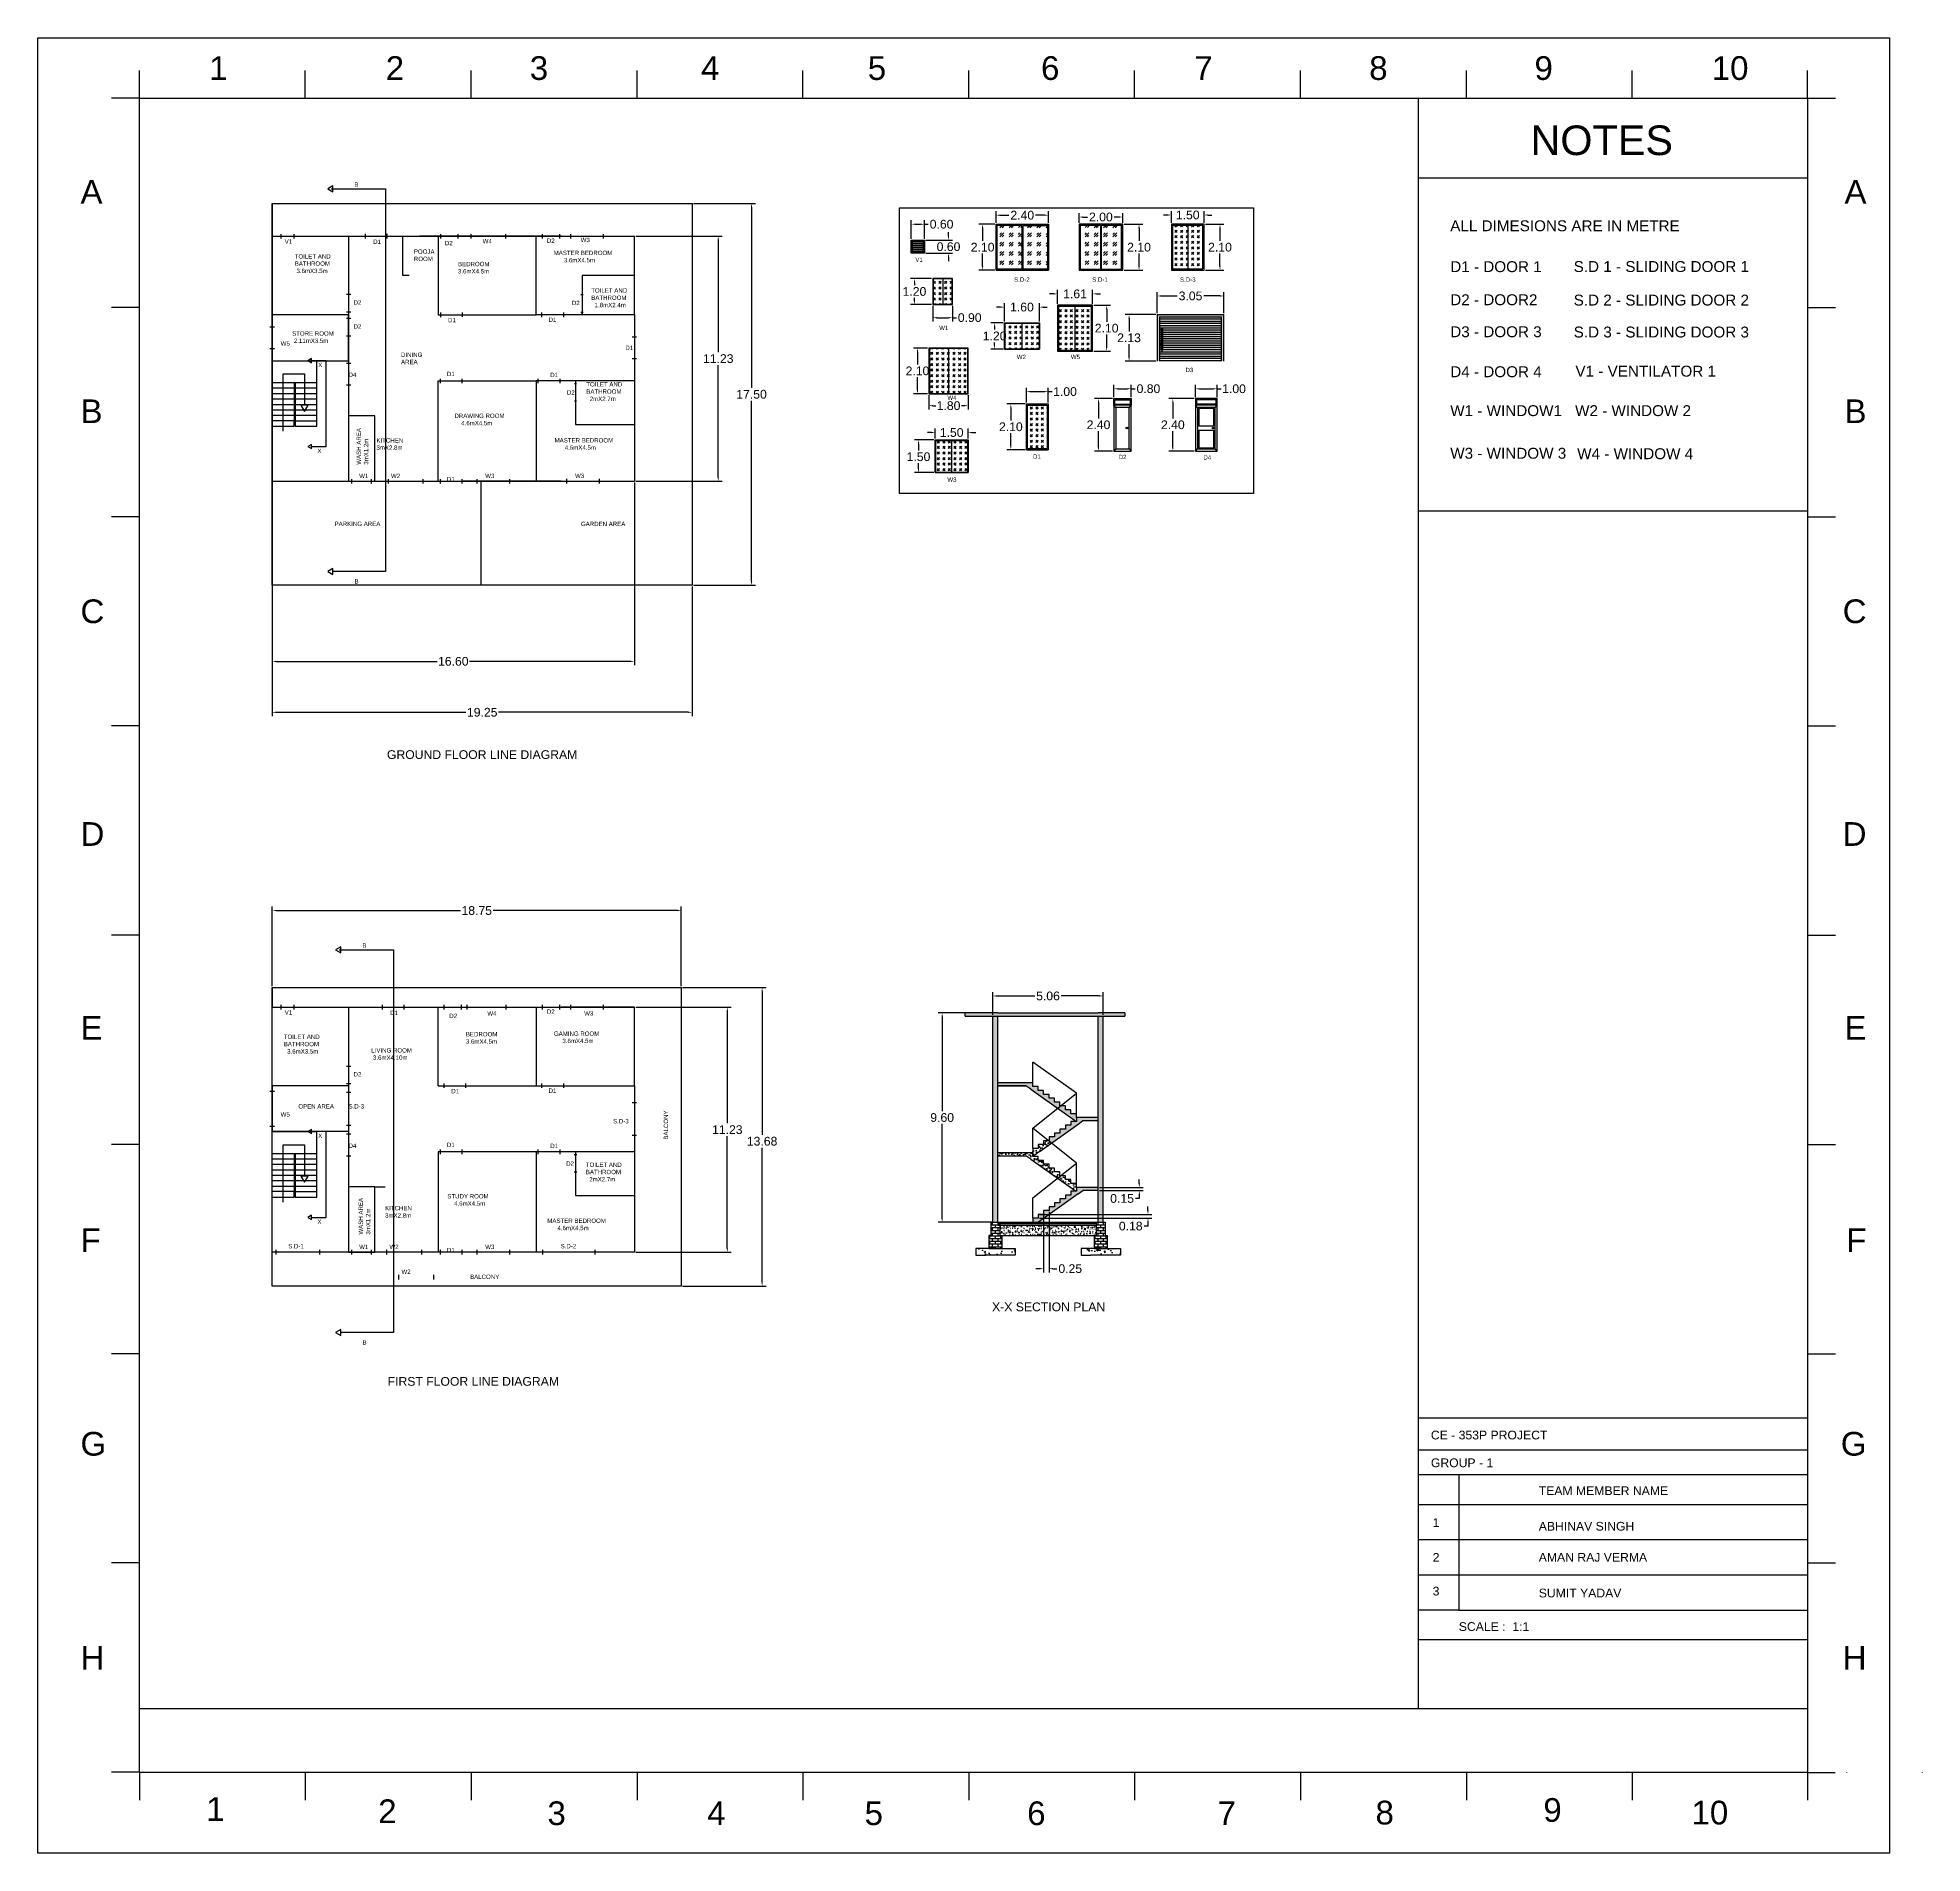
# Model space of a CAD drawing. Header units: metres. Extents: x 102 to 188, y -170 to 119.
# Drawn here: x 101.6 to 188, y 36 to 119.2 of the extents above; entities that cross this region are included whole.
import ezdxf

# ---------------------------------------------------------------- set-up
doc = ezdxf.new("R2010")
doc.units = ezdxf.units.M
doc.header["$MEASUREMENT"] = 0
doc.linetypes.add('CENTER', pattern=[2, 1.25, -0.25, 0.25, -0.25])
for name, color, linetype in [('dim', 212, 'Continuous'), ('door', 34, 'Continuous'), ('hatching', 7, 'Continuous'), ('SECTIONAL VIEW', 60, 'Continuous'), ('stairs', 10, 'Continuous'), ('TEMPLATE', 202, 'Continuous'), ('text', 30, 'Continuous'), ('wall', 7, 'Continuous'), ('window', 242, 'Continuous')]:
    doc.layers.add(name, color=color, linetype=linetype)
doc.styles.get("Standard").update_dxf_attribs({"font": 'arial.ttf'})
doc.styles.add('style1', font='arial.ttf', dxfattribs={"height": 0.1})
doc.dimstyles.get("Standard").update_dxf_attribs({"dimtxt": 0.4, "dimasz": 0.18, "dimexe": 0.18, "dimexo": 0.0625, "dimgap": 0.09, "dimtad": 0, "dimtih": 1, "dimtoh": 1, "dimzin": 0, "dimdsep": 46, "dimtxsty": 'Standard', "dimcen": 0.09, "dimadec": 0, "dimazin": 0, "dimtfac": 1, "dimtofl": 0, "dimtmove": 0, "dimatfit": 3, "dimfxl": 1, "dimtolj": 1, "dimtzin": 0, "dimarcsym": 0})
pattern_1 = [(50, (70.29156, 52.67976), (0.3586301, -0.0313761), [0.0375, -0.4125]), (355, (70.29156, 52.67976), (-0.0693757, 0.376096), [0.03, -0.33]), (100.45144, (70.32145, 52.67715), (0.2892544, 0.34472), [0.0318701, -0.350571]), (46.1842, (70.29156, 52.77976), (0.5336207, -0.0827596), [0.05625, -0.61875]), (96.6356, (70.33603, 52.77287), (0.467331, 0.4870593), [0.047805, -0.525857]), (351.1842, (70.29156, 52.77976), (0.467331, 0.4870593), [0.045, -0.495]), (21, (70.34156, 52.75476), (0.2984535, -0.2013094), [0.0375, -0.4125]), (326, (70.34156, 52.75476), (0.1216577, 0.362575), [0.03, -0.33]), (71.45144, (70.36644, 52.738), (0.4201112, 0.1612656), [0.0318701, -0.350571]), (37.5, (70.29156, 52.67976), (0.00607993, 0.16644693), [0, -0.326, 0, -0.335, 0, -0.33125]), (7.5, (70.29156, 52.67976), (0.13153477, 0.19720586), [0, -0.191, 0, -0.3185, 0, -0.12625]), (327.5, (70.18006, 52.67976), (0.26691122, -0.01127744), [0, -0.125, 0, -0.39, 0, -0.5175]), (317.5, (70.13006, 52.67976), (0.2915931, 0.0500525), [0, -0.1625, 0, -0.259, 0, -0.3675])]
pattern_2 = [(0, (101.73336, 52.67976), (0, 0.125), []), (90, (101.73336, 52.67976), (-0.25, 2e-17), [0.125, -0.125]), (90, (101.85836, 52.67976), (-0.25, 2e-17), [-0.125, 0.125])]
pattern_3 = [(0, (106.56336, 52.67976), (0, 0.125), []), (90, (106.56336, 52.67976), (-0.25, 2e-17), [0.125, -0.125]), (90, (106.68836, 52.67976), (-0.25, 2e-17), [-0.125, 0.125])]
pattern_4 = [(45, (164.40571, 82.8022), (0.2545584, 0), [0.15, -0.21]), (45, (164.46935, 82.8022), (0.2545584, 0), [0.06, -0.3]), (45, (164.40571, 82.86584), (0.2545584, 0), [0.06, -0.3])]

msp = doc.modelspace()

# ---------------------------------------------------------------- texts
at = {"layer": 'dim', "linetype": 'CENTER', "insert": (170.007, 115.194), "char_height": 1.3575, "attachment_point": 1, "style": 'style1'}
msp.add_mtext_dynamic_manual_height_columns('NOTES', width=11.66959, gutter_width=0.566, heights=[0], dxfattribs=at)
at = {"layer": 'text', "linetype": 'Continuous', "char_height": 1.086}
for s, width, insert, attachment_point in [('1', 4.28459, (109.451, 118.368), 1), ('2', 4.28459, (117.542, 118.368), 1), ('3', 4.28459, (124.144, 118.368), 1), ('4', 4.28459, (131.993, 118.368), 1), ('5', 4.28459, (139.634, 118.368), 1), ('6', 4.28459, (147.575, 118.368), 1), ('7', 4.28459, (154.602, 118.368), 1), ('8', 4.28459, (162.615, 118.368), 1), ('9', 4.28459, (170.19, 118.368), 1), ('10', 4.28459, (178.313, 118.368), 1), ('A', 3.4799, (103.552, 112.695), 1), ('A', 3.4799, (185.41, 112.695), 3), ('B', 3.4799, (103.552, 102.64), 1), ('B', 3.4799, (185.41, 102.64), 3), ('C', 3.4799, (103.552, 93.472), 1), ('C', 3.4799, (185.41, 93.472), 3), ('D', 3.4799, (103.552, 83.264), 1), ('D', 3.4799, (185.41, 83.264), 3), ('E', 3.4799, (103.552, 74.385), 1), ('E', 3.4799, (185.41, 74.385), 3), ('F', 3.4799, (103.552, 64.648), 1), ('F', 3.4799, (185.41, 64.648), 3), ('G', 3.4799, (103.552, 55.317), 1), ('G', 3.4799, (185.41, 55.317), 3), ('H', 3.4799, (103.552, 45.512), 1), ('H', 3.4799, (185.41, 45.512), 3), ('1', 4.28459, (109.317, 38.575), 1), ('2', 4.28459, (117.197, 38.474), 1), ('3', 4.28459, (124.953, 38.384), 1), ('4', 4.28459, (132.273, 38.384), 1), ('5', 4.28459, (139.489, 38.384), 1), ('6', 4.28459, (146.941, 38.384), 1), ('7', 4.28459, (155.666, 38.384), 1), ('8', 4.28459, (162.905, 38.413), 1), ('9', 4.28459, (170.597, 38.533), 1), ('10', 4.28459, (177.385, 38.414), 1)]:
    msp.add_mtext_dynamic_manual_height_columns(s, width=width, gutter_width=1.131, heights=[0], dxfattribs=dict(at, insert=insert, attachment_point=attachment_point))
at = {"layer": 'text', "attachment_point": 1}
for s, width, heights, insert, char_height in [('B', 0.81812, [0], (116.106, 112.583), 0.2), ('ALL DIMESIONS ARE IN METRE', 13.58132, [0], (166.331, 110.846), 0.5), ('V1', 0.81812, [0], (112.912, 109.976), 0.2), ('D1', 0.81812, [0], (116.969, 109.963), 0.2), ('D2', 0.81812, [0], (120.254, 109.903), 0.2), ('W4', 0.81812, [0], (121.986, 109.992), 0.2), ('D2', 0.81812, [0], (124.929, 110.014), 0.2), ('W3', 0.81812, [0], (126.478, 110.047), 0.2), ('TOILET AND BATHROOM\\P 3.6mX3.5m', 2.63688, [0], (113.373, 109.295), 0.2), ('POOJA ROOM', 1.49333, [0], (118.833, 109.513), 0.2), ('BEDROOM\\P3.6mX4.5m', 3.34378, [0], (120.855, 108.944), 0.2), ('MASTER BEDROOM\\P      3.6mX4.5m', 3.34378, [0], (125.241, 109.454), 0.2), ('V1', 0.81812, [0], (141.815, 109.141), 0.2), ('D1 - DOOR 1', 13.58132, [0], (166.331, 108.973), 0.5), ('S.D 1 - SLIDING DOOR 1', 13.58132, [0], (171.988, 108.978), 0.5), ('S.D-2', 0.81812, [0], (146.341, 108.232), 0.2), ('S.D-1', 0.81812, [0], (149.922, 108.232), 0.2), ('S.D-3', 0.81812, [0], (153.945, 108.232), 0.2), ('D2', 0.81812, [0], (116.065, 107.181), 0.2), ('D2', 0.81812, [0], (126.075, 107.16), 0.2), ('TOILET AND BATHROOM\\P  1.8mX2.4m', 2.63688, [0], (126.962, 107.732), 0.2), ('D2 - DOOR2', 13.58132, [0], (166.331, 107.457), 0.5), ('S.D 2 - SLIDING DOOR 2', 13.58132, [0], (171.988, 107.441), 0.5), ('D1', 0.81812, [0], (120.398, 106.375), 0.2), ('D1', 0.81812, [0], (125.008, 106.392), 0.2), ('STORE ROOM\\P 2.11mX3.5m', 2.63688, [1.227], (113.253, 105.76), 0.2), ('D2', 0.81812, [0], (116.065, 106.081), 0.2), ('W1', 0.81812, [0], (142.909, 106.02), 0.2), ('D3 - DOOR 3', 13.58132, [0], (166.331, 105.99), 0.5), ('S.D 3 - SLIDING DOOR 3', 13.58132, [0], (171.988, 105.977), 0.5), ('W5', 0.81812, [0], (112.729, 105.302), 0.2), ('DINING  AREA ', 1.70015, [0], (118.243, 104.787), 0.2), ('D1', 0.81812, [0], (128.526, 105.102), 0.2), ('W2', 0.81812, [0], (146.463, 104.687), 0.2), ('W5', 0.81812, [0], (148.942, 104.687), 0.2), ('X', 0.81812, [0], (114.447, 104.32), 0.2), ('D4', 0.81812, [0], (115.839, 103.867), 0.2), ('D1', 0.81812, [0], (120.347, 103.906), 0.2), ('D1', 0.81812, [0], (125.083, 103.862), 0.2), ('D3', 0.81812, [0], (154.195, 104.089), 0.2), ('D4 - DOOR 4', 13.58132, [0], (166.331, 104.158), 0.5), ('V1 - VENTILATOR 1', 13.58132, [0], (172.068, 104.184), 0.5), ('D2', 0.81812, [0], (125.849, 103.062), 0.2), ('TOILET AND BATHROOM\\P  2mX2.7m', 2.63688, [0], (126.735, 103.432), 0.2), ('W4', 0.81812, [0], (143.283, 102.814), 0.2), ('DRAWING ROOM                                 \\P    4.6mX4.5m', 3.34378, [0], (120.691, 101.987), 0.2), ('W1 - WINDOW1 ', 13.58132, [0], (166.331, 102.374), 0.5), ('W2 - WINDOW 2', 13.58132, [0], (172.052, 102.374), 0.5), ('X', 0.81812, [0], (114.413, 100.382), 0.2), (' KITCHEN\\P 3mX2.8m', 2.41625, [0], (117.039, 100.862), 0.2), ('MASTER BEDROOM\\P      4.6mX4.5m', 3.34378, [0], (125.282, 100.865), 0.2), ('W3 - WINDOW 3', 13.58132, [0], (166.331, 100.421), 0.5), ('W4 - WINDOW 4', 13.58132, [0], (172.15, 100.4), 0.5), ('D1', 0.81812, [0], (147.208, 100.119), 0.2), ('D2', 0.81812, [0], (151.136, 100.101), 0.2), ('D4', 0.81812, [0], (155.017, 100.079), 0.2), ('W1', 0.81812, [0], (116.326, 99.234), 0.2), ('W2', 0.81812, [0], (117.783, 99.234), 0.2), ('D1', 0.81812, [0], (120.347, 99.088), 0.2), ('W3', 0.81812, [0], (122.102, 99.234), 0.2), ('W3', 0.81812, [0], (126.219, 99.239), 0.2), ('W3', 0.81812, [0], (143.283, 99.061), 0.2), ('PARKING AREA', 2.63688, [1.227], (115.198, 97.036), 0.2), ('GARDEN AREA', 2.63688, [1.227], (126.489, 97.032), 0.2), ('B', 0.81812, [0], (116.112, 94.401), 0.2), ('GROUND FLOOR LINE DIAGRAM', 12.06326, [0], (117.598, 86.56), 0.4), ('B', 0.81812, [0], (116.471, 77.704), 0.2), ('V1', 0.81812, [0], (112.912, 74.642), 0.2), ('D1', 0.81812, [0], (117.744, 74.625), 0.2), ('D2', 0.81812, [0], (120.453, 74.487), 0.2), ('W4', 0.81812, [0], (122.2, 74.597), 0.2), ('D2', 0.81812, [0], (124.929, 74.68), 0.2), ('W3', 0.81812, [0], (126.637, 74.597), 0.2), ('TOILET AND BATHROOM\\P  3.6mX3.5m', 2.63688, [0], (112.87, 73.526), 0.2), ('BEDROOM\\P3.6mX4.5m', 3.34378, [0], (121.217, 73.646), 0.2), (' GAMING ROOM\\P      3.6mX4.5m', 3.34378, [0], (125.173, 73.67), 0.2), ('LIVING ROOM\\P 3.6mX4.10m', 3.28567, [0], (116.881, 72.904), 0.2), ('D2', 0.81812, [0], (116.065, 71.807), 0.2), ('D1', 0.81812, [0], (120.548, 71.036), 0.2), ('D1', 0.81812, [0], (125.008, 71.058), 0.2), ('W5', 0.81812, [0], (112.729, 69.969), 0.2), ('OPEN AREA', 2.63688, [1.227], (113.538, 70.34), 0.2), ('S.D-3', 0.81812, [0], (115.839, 70.34), 0.2), ('S.D-3', 0.81812, [0], (127.962, 69.656), 0.2), ('X', 0.81812, [0], (114.447, 68.992), 0.2), ('D4', 0.81812, [0], (115.839, 68.533), 0.2), ('D1', 0.81812, [0], (120.347, 68.573), 0.2), ('D1', 0.81812, [0], (125.083, 68.528), 0.2), ('D2', 0.81812, [0], (125.811, 67.716), 0.2), ('TOILET AND BATHROOM\\P  2mX2.7m', 2.63688, [0], (126.713, 67.663), 0.2), (' KITCHEN\\P 3mX2.8m', 2.41625, [0], (117.436, 65.674), 0.2), ('STUDY ROOM                                 \\P    4.6mX4.5m', 3.34378, [0], (120.365, 66.218), 0.2), ('X', 0.81812, [0], (114.413, 65.053), 0.2), ('MASTER BEDROOM\\P      4.6mX4.5m', 3.34378, [0], (124.947, 65.096), 0.2), ('S.D-1', 0.81812, [0], (113.073, 63.931), 0.2), ('S.D-2', 0.81812, [0], (125.559, 63.931), 0.2), ('W1', 0.81812, [0], (116.326, 63.9), 0.2), ('W2', 0.81812, [0], (117.713, 63.9), 0.2), ('D1', 0.81812, [0], (120.347, 63.754), 0.2), ('W3', 0.81812, [0], (122.102, 63.9), 0.2), ('W2', 0.81812, [0], (118.264, 62.759), 0.2), ('BALCONY', 2.63688, [1.227], (121.41, 62.527), 0.2), ('X-X SECTION PLAN', 12.06326, [0], (145.331, 61.249), 0.4), ('B', 0.81812, [0], (116.477, 59.522), 0.2), ('FIRST FLOOR LINE DIAGRAM', 12.06326, [0], (117.629, 57.833), 0.4), ('CE - 353P PROJECT ', 14.40643, [0], (165.444, 55.374), 0.4), ('GROUP - 1', 14.40643, [0], (165.444, 54.101), 0.4), ('TEAM MEMBER NAME', 14.40643, [0], (170.387, 52.822), 0.4), ('1', 1.24048, [0], (165.525, 51.359), 0.4), ('ABHINAV SINGH', 14.40643, [0], (170.387, 51.193), 0.4), ('2', 1.24048, [0], (165.525, 49.767), 0.4), ('AMAN RAJ VERMA', 14.40643, [0], (170.387, 49.77), 0.4), ('3', 1.24048, [0], (165.525, 48.221), 0.4), ('SUMIT YADAV', 14.40643, [0], (170.387, 48.133), 0.4), ('SCALE :  1:1', 14.40643, [0], (166.723, 46.595), 0.4)]:
    msp.add_mtext_dynamic_manual_height_columns(s, width=width, gutter_width=1, heights=heights, dxfattribs=dict(at, insert=insert, char_height=char_height))
at = {"layer": 'text', "char_height": 0.2, "attachment_point": 1, "rotation": 90}
for s, width, heights, insert in [('WASH AREA         3mX1.2m', 2.41625, [0], (116.206, 99.647)), ('BALCONY', 2.63688, [1.227], (130.283, 68.713)), ('WASH AREA         3mX1.2m', 2.41625, [0], (116.299, 64.362))]:
    msp.add_mtext_dynamic_manual_height_columns(s, width=width, gutter_width=1, heights=heights, dxfattribs=dict(at, insert=insert))

# ---------------------------------------------------------------- blocks, each defined once
blk = doc.blocks.new('*D38')
at = {"layer": 'Defpoints', "color": 0, "transparency": 16777216}
for p in [(142.229, 109.938), (142.229, 109.338), (143.336, 109.338)]:
    blk.add_point(p, dxfattribs=at)
at = {"layer": 'dim', "color": 0, "lineweight": -2, "transparency": 16777216}
for p, q in [((142.291, 109.938), (143.516, 109.938)), ((143.336, 110.118), (143.336, 110.298)), ((142.291, 109.338), (143.516, 109.338)), ((143.336, 109.158), (143.336, 108.978))]:
    blk.add_line(p, q, dxfattribs=at)
at = {"layer": 'dim', "color": 0, "transparency": 16777216}
for points in [[(143.306, 110.118), (143.366, 110.118), (143.336, 109.938)], [(143.306, 109.158), (143.366, 109.158), (143.336, 109.338)]]:
    blk.add_solid(points, dxfattribs=at)
at = {"layer": 'dim', "color": 0, "transparency": 16777216, "insert": (143.336, 109.638), "char_height": 0.4, "attachment_point": 5}
blk.add_mtext('\\A1;0.60', dxfattribs=at)
blk = doc.blocks.new('*D39')
at = {"layer": 'Defpoints', "color": 0, "transparency": 16777216}
for p in [(142.229, 110.668), (141.629, 109.938), (142.229, 109.938)]:
    blk.add_point(p, dxfattribs=at)
at = {"layer": 'dim', "color": 0, "lineweight": -2, "transparency": 16777216}
for p, q in [((141.629, 110), (141.629, 110.848)), ((141.809, 110.668), (142.049, 110.668)), ((142.229, 110), (142.229, 110.848)), ((142.229, 110.668), (142.409, 110.668))]:
    blk.add_line(p, q, dxfattribs=at)
at = {"layer": 'dim', "color": 0, "transparency": 16777216}
for points in [[(141.809, 110.698), (141.809, 110.638), (141.629, 110.668)], [(142.049, 110.698), (142.049, 110.638), (142.229, 110.668)]]:
    blk.add_solid(points, dxfattribs=at)
at = {"layer": 'dim', "color": 0, "transparency": 16777216, "insert": (143.018, 110.668), "char_height": 0.4, "attachment_point": 5}
blk.add_mtext('\\A1;0.60', dxfattribs=at)
blk = doc.blocks.new('*D40')
at = {"layer": 'Defpoints', "color": 0, "transparency": 16777216}
for p in [(142.619, 108.184), (141.775, 106.984), (142.619, 106.984)]:
    blk.add_point(p, dxfattribs=at)
at = {"layer": 'dim', "color": 0, "lineweight": -2, "transparency": 16777216}
for p, q in [((142.557, 108.184), (141.595, 108.184)), ((141.775, 108.004), (141.775, 107.878)), ((141.775, 107.164), (141.775, 107.29)), ((142.557, 106.984), (141.595, 106.984))]:
    blk.add_line(p, q, dxfattribs=at)
at = {"layer": 'dim', "color": 0, "transparency": 16777216}
for points in [[(141.745, 108.004), (141.805, 108.004), (141.775, 108.184)], [(141.745, 107.164), (141.805, 107.164), (141.775, 106.984)]]:
    blk.add_solid(points, dxfattribs=at)
at = {"layer": 'dim', "color": 0, "transparency": 16777216, "insert": (141.775, 107.584), "char_height": 0.4, "attachment_point": 5}
blk.add_mtext('\\A1;1.20', dxfattribs=at)
blk = doc.blocks.new('*D41')
at = {"layer": 'Defpoints', "color": 0, "transparency": 16777216}
for p in [(142.619, 106.984), (143.518, 106.984), (143.518, 106.385)]:
    blk.add_point(p, dxfattribs=at)
at = {"layer": 'dim', "color": 0, "lineweight": -2, "transparency": 16777216}
for p, q in [((142.619, 106.922), (142.619, 106.205)), ((142.799, 106.385), (143.338, 106.385)), ((143.518, 106.922), (143.518, 106.205)), ((143.518, 106.385), (143.698, 106.385))]:
    blk.add_line(p, q, dxfattribs=at)
at = {"layer": 'dim', "color": 0, "transparency": 16777216}
for points in [[(142.799, 106.415), (142.799, 106.355), (142.619, 106.385)], [(143.338, 106.415), (143.338, 106.355), (143.518, 106.385)]]:
    blk.add_solid(points, dxfattribs=at)
at = {"layer": 'dim', "color": 0, "transparency": 16777216, "insert": (144.307, 106.385), "char_height": 0.4, "attachment_point": 5}
blk.add_mtext('\\A1;0.90', dxfattribs=at)
blk = doc.blocks.new('*D42')
at = {"layer": 'Defpoints', "color": 0, "transparency": 16777216}
for p in [(145.516, 110.665), (144.899, 108.565), (145.516, 108.565)]:
    blk.add_point(p, dxfattribs=at)
at = {"layer": 'dim', "color": 0, "lineweight": -2, "transparency": 16777216}
for p, q in [((145.453, 110.665), (144.719, 110.665)), ((144.899, 110.485), (144.899, 109.91)), ((144.899, 108.745), (144.899, 109.321)), ((145.453, 108.565), (144.719, 108.565))]:
    blk.add_line(p, q, dxfattribs=at)
at = {"layer": 'dim', "color": 0, "transparency": 16777216}
for points in [[(144.869, 110.485), (144.929, 110.485), (144.899, 110.665)], [(144.869, 108.745), (144.929, 108.745), (144.899, 108.565)]]:
    blk.add_solid(points, dxfattribs=at)
at = {"layer": 'dim', "color": 0, "transparency": 16777216, "insert": (144.899, 109.615), "char_height": 0.4, "attachment_point": 5}
blk.add_mtext('\\A1;2.10', dxfattribs=at)
blk = doc.blocks.new('*D56')
at = {"layer": 'Defpoints', "color": 0, "transparency": 16777216}
for p in [(150.424, 75.297), (145.364, 74.375), (150.424, 74.375)]:
    blk.add_point(p, dxfattribs=at)
at = {"layer": 'dim', "color": 0, "lineweight": -2, "transparency": 16777216}
for p, q in [((145.364, 74.438), (145.364, 75.477)), ((145.544, 75.297), (147.285, 75.297)), ((150.244, 75.297), (148.503, 75.297)), ((150.424, 74.438), (150.424, 75.477))]:
    blk.add_line(p, q, dxfattribs=at)
at = {"layer": 'dim', "color": 0, "transparency": 16777216}
for points in [[(145.544, 75.327), (145.544, 75.267), (145.364, 75.297)], [(150.244, 75.327), (150.244, 75.267), (150.424, 75.297)]]:
    blk.add_solid(points, dxfattribs=at)
at = {"layer": 'dim', "color": 0, "transparency": 16777216, "insert": (147.894, 75.297), "char_height": 0.4, "attachment_point": 5}
blk.add_mtext('\\A1;5.06', dxfattribs=at)
blk = doc.blocks.new('*D57')
at = {"layer": 'Defpoints', "color": 0, "transparency": 16777216}
for p in [(143.044, 74.525), (145.364, 74.525), (145.364, 64.925)]:
    blk.add_point(p, dxfattribs=at)
at = {"layer": 'dim', "color": 0, "lineweight": -2, "transparency": 16777216}
for p, q in [((145.302, 74.525), (142.864, 74.525)), ((143.044, 74.345), (143.044, 70.02)), ((143.044, 65.105), (143.044, 69.431)), ((145.302, 64.925), (142.864, 64.925))]:
    blk.add_line(p, q, dxfattribs=at)
at = {"layer": 'dim', "color": 0, "transparency": 16777216}
for points in [[(143.014, 74.345), (143.074, 74.345), (143.044, 74.525)], [(143.014, 65.105), (143.074, 65.105), (143.044, 64.925)]]:
    blk.add_solid(points, dxfattribs=at)
at = {"layer": 'dim', "color": 0, "transparency": 16777216, "insert": (143.044, 69.725), "char_height": 0.4, "attachment_point": 5}
blk.add_mtext('\\A1;9.60', dxfattribs=at)
blk = doc.blocks.new('*D59')
at = {"layer": 'Defpoints', "color": 0, "transparency": 16777216}
for p in [(112.339, 98.892), (128.939, 98.892), (128.939, 90.632)]:
    blk.add_point(p, dxfattribs=at)
at = {"layer": 'dim', "color": 0, "lineweight": -2, "transparency": 16777216}
for p, q in [((112.339, 98.829), (112.339, 90.452)), ((128.939, 98.829), (128.939, 90.452)), ((112.519, 90.632), (119.893, 90.632)), ((128.759, 90.632), (121.384, 90.632))]:
    blk.add_line(p, q, dxfattribs=at)
at = {"layer": 'dim', "color": 0, "transparency": 16777216}
for points in [[(112.519, 90.662), (112.519, 90.602), (112.339, 90.632)], [(128.759, 90.662), (128.759, 90.602), (128.939, 90.632)]]:
    blk.add_solid(points, dxfattribs=at)
at = {"layer": 'dim', "color": 0, "transparency": 16777216, "insert": (120.639, 90.632), "char_height": 0.4, "attachment_point": 5}
blk.add_mtext('\\A1;16.60', dxfattribs=at)
blk = doc.blocks.new('*D60')
at = {"layer": 'Defpoints', "color": 0, "transparency": 16777216}
for p in [(112.339, 94.122), (131.589, 94.122), (112.339, 88.298)]:
    blk.add_point(p, dxfattribs=at)
at = {"layer": 'dim', "color": 0, "lineweight": -2, "transparency": 16777216}
for p, q in [((112.339, 94.059), (112.339, 88.118)), ((131.589, 94.059), (131.589, 88.118)), ((112.519, 88.298), (121.216, 88.298)), ((131.409, 88.298), (122.711, 88.298))]:
    blk.add_line(p, q, dxfattribs=at)
at = {"layer": 'dim', "color": 0, "transparency": 16777216}
for points in [[(112.519, 88.328), (112.519, 88.268), (112.339, 88.298)], [(131.409, 88.328), (131.409, 88.268), (131.589, 88.298)]]:
    blk.add_solid(points, dxfattribs=at)
at = {"layer": 'dim', "color": 0, "transparency": 16777216, "insert": (121.964, 88.298), "char_height": 0.4, "attachment_point": 5}
blk.add_mtext('\\A1;19.25', dxfattribs=at)
blk = doc.blocks.new('*D61')
at = {"layer": 'Defpoints', "color": 0, "transparency": 16777216}
for p in [(131.589, 111.622), (131.589, 94.122), (134.308, 94.122)]:
    blk.add_point(p, dxfattribs=at)
at = {"layer": 'dim', "color": 0, "lineweight": -2, "transparency": 16777216}
for p, q in [((131.651, 111.622), (134.488, 111.622)), ((134.308, 111.442), (134.308, 103.166)), ((134.308, 94.302), (134.308, 102.578)), ((131.651, 94.122), (134.488, 94.122))]:
    blk.add_line(p, q, dxfattribs=at)
at = {"layer": 'dim', "color": 0, "transparency": 16777216}
for points in [[(134.278, 111.442), (134.338, 111.442), (134.308, 111.622)], [(134.278, 94.302), (134.338, 94.302), (134.308, 94.122)]]:
    blk.add_solid(points, dxfattribs=at)
at = {"layer": 'dim', "color": 0, "transparency": 16777216, "insert": (134.308, 102.872), "char_height": 0.4, "attachment_point": 5}
blk.add_mtext('\\A1;17.50', dxfattribs=at)
blk = doc.blocks.new('*D62')
at = {"layer": 'Defpoints', "color": 0, "transparency": 16777216}
for p in [(128.939, 110.122), (128.939, 98.892), (132.782, 98.892)]:
    blk.add_point(p, dxfattribs=at)
at = {"layer": 'dim', "color": 0, "lineweight": -2, "transparency": 16777216}
for p, q in [((129.001, 110.122), (132.962, 110.122)), ((132.782, 109.942), (132.782, 104.801)), ((132.782, 99.072), (132.782, 104.212)), ((129.001, 98.892), (132.962, 98.892))]:
    blk.add_line(p, q, dxfattribs=at)
at = {"layer": 'dim', "color": 0, "transparency": 16777216}
for points in [[(132.752, 109.942), (132.812, 109.942), (132.782, 110.122)], [(132.752, 99.072), (132.812, 99.072), (132.782, 98.892)]]:
    blk.add_solid(points, dxfattribs=at)
at = {"layer": 'dim', "color": 0, "transparency": 16777216, "insert": (132.782, 104.507), "char_height": 0.4, "attachment_point": 5}
blk.add_mtext('\\A1;11.23', dxfattribs=at)
blk = doc.blocks.new('*D63')
at = {"layer": 'Defpoints', "color": 0, "transparency": 16777216}
for p in [(131.089, 79.212), (112.339, 75.683), (131.089, 75.683)]:
    blk.add_point(p, dxfattribs=at)
at = {"layer": 'dim', "color": 0, "lineweight": -2, "transparency": 16777216}
for p, q in [((112.339, 75.746), (112.339, 79.392)), ((112.519, 79.212), (120.966, 79.212)), ((130.909, 79.212), (122.461, 79.212)), ((131.089, 75.746), (131.089, 79.392))]:
    blk.add_line(p, q, dxfattribs=at)
at = {"layer": 'dim', "color": 0, "transparency": 16777216}
for points in [[(112.519, 79.242), (112.519, 79.182), (112.339, 79.212)], [(130.909, 79.242), (130.909, 79.182), (131.089, 79.212)]]:
    blk.add_solid(points, dxfattribs=at)
at = {"layer": 'dim', "color": 0, "transparency": 16777216, "insert": (121.714, 79.212), "char_height": 0.4, "attachment_point": 5}
blk.add_mtext('\\A1;18.75', dxfattribs=at)
blk = doc.blocks.new('*D64')
at = {"layer": 'Defpoints', "color": 0, "transparency": 16777216}
for p in [(128.939, 74.783), (128.939, 63.553), (133.197, 63.553)]:
    blk.add_point(p, dxfattribs=at)
at = {"layer": 'dim', "color": 0, "lineweight": -2, "transparency": 16777216}
for p, q in [((129.001, 74.783), (133.377, 74.783)), ((133.197, 74.603), (133.197, 69.462)), ((133.197, 63.733), (133.197, 68.874)), ((129.001, 63.553), (133.377, 63.553))]:
    blk.add_line(p, q, dxfattribs=at)
at = {"layer": 'dim', "color": 0, "transparency": 16777216}
for points in [[(133.167, 74.603), (133.227, 74.603), (133.197, 74.783)], [(133.167, 63.733), (133.227, 63.733), (133.197, 63.553)]]:
    blk.add_solid(points, dxfattribs=at)
at = {"layer": 'dim', "color": 0, "transparency": 16777216, "insert": (133.197, 69.168), "char_height": 0.4, "attachment_point": 5}
blk.add_mtext('\\A1;11.23', dxfattribs=at)
blk = doc.blocks.new('*D65')
at = {"layer": 'Defpoints', "color": 0, "transparency": 16777216}
for p in [(131.089, 75.683), (131.089, 62.003), (134.792, 62.003)]:
    blk.add_point(p, dxfattribs=at)
at = {"layer": 'dim', "color": 0, "lineweight": -2, "transparency": 16777216}
for p, q in [((131.151, 75.683), (134.972, 75.683)), ((134.792, 75.503), (134.792, 68.933)), ((134.792, 62.183), (134.792, 68.344)), ((131.151, 62.003), (134.972, 62.003))]:
    blk.add_line(p, q, dxfattribs=at)
at = {"layer": 'dim', "color": 0, "transparency": 16777216}
for points in [[(134.762, 75.503), (134.822, 75.503), (134.792, 75.683)], [(134.762, 62.183), (134.822, 62.183), (134.792, 62.003)]]:
    blk.add_solid(points, dxfattribs=at)
at = {"layer": 'dim', "color": 0, "transparency": 16777216, "insert": (134.792, 68.639), "char_height": 0.4, "attachment_point": 5}
blk.add_mtext('\\A1;13.68', dxfattribs=at)
blk = doc.blocks.new('*D67')
at = {"layer": 'Defpoints', "color": 0, "transparency": 16777216}
for p in [(144.23, 101.12), (142.728, 100.782), (144.23, 100.782)]:
    blk.add_point(p, dxfattribs=at)
at = {"layer": 'dim', "color": 0, "lineweight": -2, "transparency": 16777216}
for p, q in [((142.548, 101.12), (142.368, 101.12)), ((142.728, 100.844), (142.728, 101.3)), ((144.23, 100.844), (144.23, 101.3)), ((144.41, 101.12), (144.59, 101.12))]:
    blk.add_line(p, q, dxfattribs=at)
at = {"layer": 'dim', "color": 0, "transparency": 16777216}
for points in [[(142.548, 101.15), (142.548, 101.09), (142.728, 101.12)], [(144.41, 101.15), (144.41, 101.09), (144.23, 101.12)]]:
    blk.add_solid(points, dxfattribs=at)
at = {"layer": 'dim', "color": 0, "transparency": 16777216, "insert": (143.479, 101.12), "char_height": 0.4, "attachment_point": 5}
blk.add_mtext('\\A1;1.50', dxfattribs=at)
blk = doc.blocks.new('*D68')
at = {"layer": 'Defpoints', "color": 0, "transparency": 16777216}
for p in [(152.902, 106.527), (151.61, 104.393), (152.902, 104.393)]:
    blk.add_point(p, dxfattribs=at)
at = {"layer": 'dim', "color": 0, "lineweight": -2, "transparency": 16777216}
for p, q in [((152.84, 106.527), (151.43, 106.527)), ((151.61, 106.347), (151.61, 105.754)), ((151.61, 104.573), (151.61, 105.166)), ((152.84, 104.393), (151.43, 104.393))]:
    blk.add_line(p, q, dxfattribs=at)
at = {"layer": 'dim', "color": 0, "transparency": 16777216}
for points in [[(151.58, 106.347), (151.64, 106.347), (151.61, 106.527)], [(151.58, 104.573), (151.64, 104.573), (151.61, 104.393)]]:
    blk.add_solid(points, dxfattribs=at)
at = {"layer": 'dim', "color": 0, "transparency": 16777216, "insert": (151.61, 105.46), "char_height": 0.4, "attachment_point": 5}
blk.add_mtext('\\A1;2.13', dxfattribs=at)
blk = doc.blocks.new('*D69')
at = {"layer": 'Defpoints', "color": 0, "transparency": 16777216}
for p in [(155.952, 107.38), (152.902, 106.527), (155.952, 106.527)]:
    blk.add_point(p, dxfattribs=at)
at = {"layer": 'dim', "color": 0, "lineweight": -2, "transparency": 16777216}
for p, q in [((152.902, 106.589), (152.902, 107.56)), ((153.082, 107.38), (153.816, 107.38)), ((155.772, 107.38), (155.038, 107.38)), ((155.952, 106.589), (155.952, 107.56))]:
    blk.add_line(p, q, dxfattribs=at)
at = {"layer": 'dim', "color": 0, "transparency": 16777216}
for points in [[(153.082, 107.41), (153.082, 107.35), (152.902, 107.38)], [(155.772, 107.41), (155.772, 107.35), (155.952, 107.38)]]:
    blk.add_solid(points, dxfattribs=at)
at = {"layer": 'dim', "color": 0, "transparency": 16777216, "insert": (154.427, 107.38), "char_height": 0.4, "attachment_point": 5}
blk.add_mtext('\\A1;3.05', dxfattribs=at)
blk = doc.blocks.new('*D70')
at = {"layer": 'Defpoints', "color": 0, "transparency": 16777216}
for p in [(154.651, 102.674), (153.616, 100.274), (154.651, 100.274)]:
    blk.add_point(p, dxfattribs=at)
at = {"layer": 'dim', "color": 0, "lineweight": -2, "transparency": 16777216}
for p, q in [((154.588, 102.674), (153.436, 102.674)), ((153.616, 102.494), (153.616, 101.768)), ((153.616, 100.454), (153.616, 101.179)), ((154.588, 100.274), (153.436, 100.274))]:
    blk.add_line(p, q, dxfattribs=at)
at = {"layer": 'dim', "color": 0, "transparency": 16777216}
for points in [[(153.586, 102.494), (153.646, 102.494), (153.616, 102.674)], [(153.586, 100.454), (153.646, 100.454), (153.616, 100.274)]]:
    blk.add_solid(points, dxfattribs=at)
at = {"layer": 'dim', "color": 0, "transparency": 16777216, "insert": (153.616, 101.474), "char_height": 0.4, "attachment_point": 5}
blk.add_mtext('\\A1;2.40', dxfattribs=at)
blk = doc.blocks.new('*D71')
at = {"layer": 'Defpoints', "color": 0, "transparency": 16777216}
for p in [(155.651, 103.125), (154.651, 102.674), (155.651, 102.674)]:
    blk.add_point(p, dxfattribs=at)
at = {"layer": 'dim', "color": 0, "lineweight": -2, "transparency": 16777216}
for p, q in [((154.651, 102.736), (154.651, 103.305)), ((154.831, 103.125), (155.471, 103.125)), ((155.651, 102.736), (155.651, 103.305)), ((155.651, 103.125), (155.831, 103.125))]:
    blk.add_line(p, q, dxfattribs=at)
at = {"layer": 'dim', "color": 0, "transparency": 16777216}
for points in [[(154.831, 103.155), (154.831, 103.095), (154.651, 103.125)], [(155.471, 103.155), (155.471, 103.095), (155.651, 103.125)]]:
    blk.add_solid(points, dxfattribs=at)
at = {"layer": 'dim', "color": 0, "transparency": 16777216, "insert": (156.421, 103.125), "char_height": 0.4, "attachment_point": 5}
blk.add_mtext('\\A1;1.00', dxfattribs=at)
blk = doc.blocks.new('*D72')
at = {"layer": 'Defpoints', "color": 0, "transparency": 16777216}
for p in [(151.709, 103.127), (150.909, 102.674), (151.709, 102.674)]:
    blk.add_point(p, dxfattribs=at)
at = {"layer": 'dim', "color": 0, "lineweight": -2, "transparency": 16777216}
for p, q in [((150.909, 102.736), (150.909, 103.307)), ((151.089, 103.127), (151.529, 103.127)), ((151.709, 102.736), (151.709, 103.307)), ((151.709, 103.127), (151.889, 103.127))]:
    blk.add_line(p, q, dxfattribs=at)
at = {"layer": 'dim', "color": 0, "transparency": 16777216}
for points in [[(151.089, 103.157), (151.089, 103.097), (150.909, 103.127)], [(151.529, 103.157), (151.529, 103.097), (151.709, 103.127)]]:
    blk.add_solid(points, dxfattribs=at)
at = {"layer": 'dim', "color": 0, "transparency": 16777216, "insert": (152.498, 103.127), "char_height": 0.4, "attachment_point": 5}
blk.add_mtext('\\A1;0.80', dxfattribs=at)
blk = doc.blocks.new('*D73')
at = {"layer": 'Defpoints', "color": 0, "transparency": 16777216}
for p in [(150.909, 102.674), (150.21, 100.274), (150.909, 100.274)]:
    blk.add_point(p, dxfattribs=at)
at = {"layer": 'dim', "color": 0, "lineweight": -2, "transparency": 16777216}
for p, q in [((150.847, 102.674), (150.03, 102.674)), ((150.21, 102.494), (150.21, 101.768)), ((150.21, 100.454), (150.21, 101.179)), ((150.847, 100.274), (150.03, 100.274))]:
    blk.add_line(p, q, dxfattribs=at)
at = {"layer": 'dim', "color": 0, "transparency": 16777216}
for points in [[(150.18, 102.494), (150.24, 102.494), (150.21, 102.674)], [(150.18, 100.454), (150.24, 100.454), (150.21, 100.274)]]:
    blk.add_solid(points, dxfattribs=at)
at = {"layer": 'dim', "color": 0, "transparency": 16777216, "insert": (150.21, 101.474), "char_height": 0.4, "attachment_point": 5}
blk.add_mtext('\\A1;2.40', dxfattribs=at)
blk = doc.blocks.new('*D74')
at = {"layer": 'Defpoints', "color": 0, "transparency": 16777216}
for p in [(147.501, 106.869), (145.901, 106.145), (147.501, 106.145)]:
    blk.add_point(p, dxfattribs=at)
at = {"layer": 'dim', "color": 0, "lineweight": -2, "transparency": 16777216}
for p, q in [((145.721, 106.869), (145.541, 106.869)), ((145.901, 106.208), (145.901, 107.049)), ((147.501, 106.208), (147.501, 107.049)), ((147.681, 106.869), (147.861, 106.869))]:
    blk.add_line(p, q, dxfattribs=at)
at = {"layer": 'dim', "color": 0, "transparency": 16777216}
for points in [[(145.721, 106.899), (145.721, 106.839), (145.901, 106.869)], [(147.681, 106.899), (147.681, 106.839), (147.501, 106.869)]]:
    blk.add_solid(points, dxfattribs=at)
at = {"layer": 'dim', "color": 0, "transparency": 16777216, "insert": (146.701, 106.869), "char_height": 0.4, "attachment_point": 5}
blk.add_mtext('\\A1;1.60', dxfattribs=at)
blk = doc.blocks.new('*D75')
at = {"layer": 'Defpoints', "color": 0, "transparency": 16777216}
for p in [(145.901, 106.145), (145.448, 104.945), (145.901, 104.945)]:
    blk.add_point(p, dxfattribs=at)
at = {"layer": 'dim', "color": 0, "lineweight": -2, "transparency": 16777216}
for p, q in [((145.839, 106.145), (145.268, 106.145)), ((145.448, 105.965), (145.448, 105.839)), ((145.839, 104.945), (145.268, 104.945)), ((145.448, 105.125), (145.448, 105.251))]:
    blk.add_line(p, q, dxfattribs=at)
at = {"layer": 'dim', "color": 0, "transparency": 16777216}
for points in [[(145.418, 105.965), (145.478, 105.965), (145.448, 106.145)], [(145.418, 105.125), (145.478, 105.125), (145.448, 104.945)]]:
    blk.add_solid(points, dxfattribs=at)
at = {"layer": 'dim', "color": 0, "transparency": 16777216, "insert": (145.448, 105.545), "char_height": 0.4, "attachment_point": 5}
blk.add_mtext('\\A1;1.20', dxfattribs=at)
blk = doc.blocks.new('*D76')
at = {"layer": 'Defpoints', "color": 0, "transparency": 16777216}
for p in [(142.728, 100.782), (141.96, 99.282), (142.728, 99.282)]:
    blk.add_point(p, dxfattribs=at)
at = {"layer": 'dim', "color": 0, "lineweight": -2, "transparency": 16777216}
for p, q in [((142.666, 100.782), (141.78, 100.782)), ((141.96, 100.602), (141.96, 100.304)), ((141.96, 99.462), (141.96, 99.716)), ((142.666, 99.282), (141.78, 99.282))]:
    blk.add_line(p, q, dxfattribs=at)
at = {"layer": 'dim', "color": 0, "transparency": 16777216}
for points in [[(141.93, 100.602), (141.99, 100.602), (141.96, 100.782)], [(141.93, 99.462), (141.99, 99.462), (141.96, 99.282)]]:
    blk.add_solid(points, dxfattribs=at)
at = {"layer": 'dim', "color": 0, "transparency": 16777216, "insert": (141.96, 100.01), "char_height": 0.4, "attachment_point": 5}
blk.add_mtext('\\A1;1.50', dxfattribs=at)
blk = doc.blocks.new('*D77')
at = {"layer": 'Defpoints', "color": 0, "transparency": 16777216}
for p in [(147.905, 102.995), (146.905, 102.432), (147.905, 102.432)]:
    blk.add_point(p, dxfattribs=at)
at = {"layer": 'dim', "color": 0, "lineweight": -2, "transparency": 16777216}
for p, q in [((146.905, 102.494), (146.905, 103.175)), ((147.085, 102.995), (147.725, 102.995)), ((147.905, 102.494), (147.905, 103.175)), ((147.905, 102.995), (148.085, 102.995))]:
    blk.add_line(p, q, dxfattribs=at)
at = {"layer": 'dim', "color": 0, "transparency": 16777216}
for points in [[(147.085, 103.025), (147.085, 102.965), (146.905, 102.995)], [(147.725, 103.025), (147.725, 102.965), (147.905, 102.995)]]:
    blk.add_solid(points, dxfattribs=at)
at = {"layer": 'dim', "color": 0, "transparency": 16777216, "insert": (148.675, 102.995), "char_height": 0.4, "attachment_point": 5}
blk.add_mtext('\\A1;1.00', dxfattribs=at)
blk = doc.blocks.new('*D78')
at = {"layer": 'Defpoints', "color": 0, "transparency": 16777216}
for p in [(146.905, 102.432), (146.192, 100.332), (146.905, 100.332)]:
    blk.add_point(p, dxfattribs=at)
at = {"layer": 'dim', "color": 0, "lineweight": -2, "transparency": 16777216}
for p, q in [((146.842, 102.432), (146.012, 102.432)), ((146.192, 102.252), (146.192, 101.676)), ((146.192, 100.512), (146.192, 101.087)), ((146.842, 100.332), (146.012, 100.332))]:
    blk.add_line(p, q, dxfattribs=at)
at = {"layer": 'dim', "color": 0, "transparency": 16777216}
for points in [[(146.162, 102.252), (146.222, 102.252), (146.192, 102.432)], [(146.162, 100.512), (146.222, 100.512), (146.192, 100.332)]]:
    blk.add_solid(points, dxfattribs=at)
at = {"layer": 'dim', "color": 0, "transparency": 16777216, "insert": (146.192, 101.382), "char_height": 0.4, "attachment_point": 5}
blk.add_mtext('\\A1;2.10', dxfattribs=at)
blk = doc.blocks.new('*D79')
at = {"layer": 'Defpoints', "color": 0, "transparency": 16777216}
for p in [(151.319, 110.665), (151.319, 108.565), (152.067, 108.565)]:
    blk.add_point(p, dxfattribs=at)
at = {"layer": 'dim', "color": 0, "lineweight": -2, "transparency": 16777216}
for p, q in [((151.382, 110.665), (152.247, 110.665)), ((152.067, 110.485), (152.067, 109.91)), ((152.067, 108.745), (152.067, 109.321)), ((151.382, 108.565), (152.247, 108.565))]:
    blk.add_line(p, q, dxfattribs=at)
at = {"layer": 'dim', "color": 0, "transparency": 16777216}
for points in [[(152.037, 110.485), (152.097, 110.485), (152.067, 110.665)], [(152.037, 108.745), (152.097, 108.745), (152.067, 108.565)]]:
    blk.add_solid(points, dxfattribs=at)
at = {"layer": 'dim', "color": 0, "transparency": 16777216, "insert": (152.067, 109.615), "char_height": 0.4, "attachment_point": 5}
blk.add_mtext('\\A1;2.10', dxfattribs=at)
blk = doc.blocks.new('*D80')
at = {"layer": 'Defpoints', "color": 0, "transparency": 16777216}
for p in [(149.319, 110.665), (151.319, 110.998), (151.319, 110.665)]:
    blk.add_point(p, dxfattribs=at)
at = {"layer": 'dim', "color": 0, "lineweight": -2, "transparency": 16777216}
for p, q in [((149.319, 110.728), (149.319, 111.178)), ((149.499, 110.998), (149.707, 110.998)), ((151.139, 110.998), (150.932, 110.998)), ((151.319, 110.728), (151.319, 111.178))]:
    blk.add_line(p, q, dxfattribs=at)
at = {"layer": 'dim', "color": 0, "transparency": 16777216}
for points in [[(149.499, 111.028), (149.499, 110.968), (149.319, 110.998)], [(151.139, 111.028), (151.139, 110.968), (151.319, 110.998)]]:
    blk.add_solid(points, dxfattribs=at)
at = {"layer": 'dim', "color": 0, "transparency": 16777216, "insert": (150.319, 110.998), "char_height": 0.4, "attachment_point": 5}
blk.add_mtext('\\A1;2.00', dxfattribs=at)
blk = doc.blocks.new('*D81')
at = {"layer": 'Defpoints', "color": 0, "transparency": 16777216}
for p in [(145.516, 110.665), (147.916, 111.081), (147.916, 110.665)]:
    blk.add_point(p, dxfattribs=at)
at = {"layer": 'dim', "color": 0, "lineweight": -2, "transparency": 16777216}
for p, q in [((145.516, 110.728), (145.516, 111.261)), ((145.696, 111.081), (146.103, 111.081)), ((147.736, 111.081), (147.328, 111.081)), ((147.916, 110.728), (147.916, 111.261))]:
    blk.add_line(p, q, dxfattribs=at)
at = {"layer": 'dim', "color": 0, "transparency": 16777216}
for points in [[(145.696, 111.111), (145.696, 111.051), (145.516, 111.081)], [(147.736, 111.111), (147.736, 111.051), (147.916, 111.081)]]:
    blk.add_solid(points, dxfattribs=at)
at = {"layer": 'dim', "color": 0, "transparency": 16777216, "insert": (146.716, 111.081), "char_height": 0.4, "attachment_point": 5}
blk.add_mtext('\\A1;2.40', dxfattribs=at)
blk = doc.blocks.new('*D82')
at = {"layer": 'Defpoints', "color": 0, "transparency": 16777216}
for p in [(153.549, 110.665), (155.049, 111.09), (155.049, 110.665)]:
    blk.add_point(p, dxfattribs=at)
at = {"layer": 'dim', "color": 0, "lineweight": -2, "transparency": 16777216}
for p, q in [((153.369, 111.09), (153.189, 111.09)), ((153.549, 110.728), (153.549, 111.27)), ((155.049, 110.728), (155.049, 111.27)), ((155.229, 111.09), (155.409, 111.09))]:
    blk.add_line(p, q, dxfattribs=at)
at = {"layer": 'dim', "color": 0, "transparency": 16777216}
for points in [[(153.369, 111.12), (153.369, 111.06), (153.549, 111.09)], [(155.229, 111.12), (155.229, 111.06), (155.049, 111.09)]]:
    blk.add_solid(points, dxfattribs=at)
at = {"layer": 'dim', "color": 0, "transparency": 16777216, "insert": (154.299, 111.09), "char_height": 0.4, "attachment_point": 5}
blk.add_mtext('\\A1;1.50', dxfattribs=at)
blk = doc.blocks.new('*D83')
at = {"layer": 'Defpoints', "color": 0, "transparency": 16777216}
for p in [(155.049, 110.665), (155.049, 108.565), (155.778, 108.565)]:
    blk.add_point(p, dxfattribs=at)
at = {"layer": 'dim', "color": 0, "lineweight": -2, "transparency": 16777216}
for p, q in [((155.112, 110.665), (155.958, 110.665)), ((155.778, 110.485), (155.778, 109.91)), ((155.778, 108.745), (155.778, 109.321)), ((155.112, 108.565), (155.958, 108.565))]:
    blk.add_line(p, q, dxfattribs=at)
at = {"layer": 'dim', "color": 0, "transparency": 16777216}
for points in [[(155.748, 110.485), (155.808, 110.485), (155.778, 110.665)], [(155.748, 108.745), (155.808, 108.745), (155.778, 108.565)]]:
    blk.add_solid(points, dxfattribs=at)
at = {"layer": 'dim', "color": 0, "transparency": 16777216, "insert": (155.778, 109.615), "char_height": 0.4, "attachment_point": 5}
blk.add_mtext('\\A1;2.10', dxfattribs=at)
blk = doc.blocks.new('*D84')
at = {"layer": 'Defpoints', "color": 0, "transparency": 16777216}
for p in [(142.437, 102.895), (144.237, 102.895), (144.237, 102.352)]:
    blk.add_point(p, dxfattribs=at)
at = {"layer": 'dim', "color": 0, "lineweight": -2, "transparency": 16777216}
for p, q in [((142.437, 102.832), (142.437, 102.172)), ((144.237, 102.832), (144.237, 102.172)), ((142.617, 102.352), (142.747, 102.352)), ((144.057, 102.352), (143.927, 102.352))]:
    blk.add_line(p, q, dxfattribs=at)
at = {"layer": 'dim', "color": 0, "transparency": 16777216}
for points in [[(142.617, 102.382), (142.617, 102.322), (142.437, 102.352)], [(144.057, 102.382), (144.057, 102.322), (144.237, 102.352)]]:
    blk.add_solid(points, dxfattribs=at)
at = {"layer": 'dim', "color": 0, "transparency": 16777216, "insert": (143.337, 102.352), "char_height": 0.4, "attachment_point": 5}
blk.add_mtext('\\A1;1.80', dxfattribs=at)
blk = doc.blocks.new('*D85')
at = {"layer": 'Defpoints', "color": 0, "transparency": 16777216}
for p in [(141.913, 104.995), (142.437, 104.995), (142.437, 102.895)]:
    blk.add_point(p, dxfattribs=at)
at = {"layer": 'dim', "color": 0, "lineweight": -2, "transparency": 16777216}
for p, q in [((142.374, 104.995), (141.733, 104.995)), ((141.913, 104.815), (141.913, 104.239)), ((141.913, 103.075), (141.913, 103.651)), ((142.374, 102.895), (141.733, 102.895))]:
    blk.add_line(p, q, dxfattribs=at)
at = {"layer": 'dim', "color": 0, "transparency": 16777216}
for points in [[(141.883, 104.815), (141.943, 104.815), (141.913, 104.995)], [(141.883, 103.075), (141.943, 103.075), (141.913, 102.895)]]:
    blk.add_solid(points, dxfattribs=at)
at = {"layer": 'dim', "color": 0, "transparency": 16777216, "insert": (141.913, 103.945), "char_height": 0.4, "attachment_point": 5}
blk.add_mtext('\\A1;2.10', dxfattribs=at)
blk = doc.blocks.new('*D87')
at = {"layer": 'Defpoints', "color": 0, "transparency": 16777216}
for p in [(147.444, 65.286), (147.444, 65.109), (152.477, 65.109)]:
    blk.add_point(p, dxfattribs=at)
at = {"layer": 'dim', "color": 0, "lineweight": -2, "transparency": 16777216}
for p, q in [((152.477, 65.466), (152.477, 65.646)), ((147.507, 65.286), (152.657, 65.286)), ((147.507, 65.109), (152.657, 65.109)), ((152.477, 64.929), (152.477, 64.749)), ((152.477, 64.749), (152.297, 64.749))]:
    blk.add_line(p, q, dxfattribs=at)
at = {"layer": 'dim', "color": 0, "transparency": 16777216}
for points in [[(152.447, 65.466), (152.507, 65.466), (152.477, 65.286)], [(152.447, 64.929), (152.507, 64.929), (152.477, 65.109)]]:
    blk.add_solid(points, dxfattribs=at)
at = {"layer": 'dim', "color": 0, "transparency": 16777216, "insert": (151.687, 64.749), "char_height": 0.4, "attachment_point": 5}
blk.add_mtext('\\A1;0.18', dxfattribs=at)
blk = doc.blocks.new('*D88')
at = {"layer": 'Defpoints', "color": 0, "transparency": 16777216}
for p in [(147.694, 65.463), (147.944, 65.463), (147.944, 62.799)]:
    blk.add_point(p, dxfattribs=at)
at = {"layer": 'dim', "color": 0, "lineweight": -2, "transparency": 16777216}
for p, q in [((147.694, 65.401), (147.694, 62.619)), ((147.944, 65.401), (147.944, 62.619)), ((147.514, 62.799), (147.334, 62.799)), ((148.124, 62.799), (148.304, 62.799))]:
    blk.add_line(p, q, dxfattribs=at)
at = {"layer": 'dim', "color": 0, "transparency": 16777216}
for points in [[(147.514, 62.829), (147.514, 62.769), (147.694, 62.799)], [(148.124, 62.829), (148.124, 62.769), (147.944, 62.799)]]:
    blk.add_solid(points, dxfattribs=at)
at = {"layer": 'dim', "color": 0, "transparency": 16777216, "insert": (148.915, 62.799), "char_height": 0.4, "attachment_point": 5}
blk.add_mtext('\\A1;0.25', dxfattribs=at)
blk = doc.blocks.new('*D89')
at = {"layer": 'Defpoints', "color": 0, "transparency": 16777216}
for p in [(150.194, 66.525), (150.194, 66.375), (152.08, 66.375)]:
    blk.add_point(p, dxfattribs=at)
at = {"layer": 'dim', "color": 0, "lineweight": -2, "transparency": 16777216}
for p, q in [((150.257, 66.525), (152.26, 66.525)), ((152.08, 66.705), (152.08, 66.885)), ((150.257, 66.375), (152.26, 66.375)), ((152.08, 66.015), (151.9, 66.015)), ((152.08, 66.195), (152.08, 66.015))]:
    blk.add_line(p, q, dxfattribs=at)
at = {"layer": 'dim', "color": 0, "transparency": 16777216}
for points in [[(152.05, 66.705), (152.11, 66.705), (152.08, 66.525)], [(152.05, 66.195), (152.11, 66.195), (152.08, 66.375)]]:
    blk.add_solid(points, dxfattribs=at)
at = {"layer": 'dim', "color": 0, "transparency": 16777216, "insert": (151.289, 66.015), "char_height": 0.4, "attachment_point": 5}
blk.add_mtext('\\A1;0.15', dxfattribs=at)
blk = doc.blocks.new('*D93')
at = {"layer": 'Defpoints', "color": 0, "transparency": 16777216}
for p in [(149.93, 106.953), (149.93, 104.853), (150.584, 104.853)]:
    blk.add_point(p, dxfattribs=at)
at = {"layer": 'dim', "color": 0, "lineweight": -2, "transparency": 16777216}
for p, q in [((149.992, 106.953), (150.764, 106.953)), ((150.584, 106.773), (150.584, 106.197)), ((150.584, 105.033), (150.584, 105.609)), ((149.992, 104.853), (150.764, 104.853))]:
    blk.add_line(p, q, dxfattribs=at)
at = {"layer": 'dim', "color": 0, "transparency": 16777216}
for points in [[(150.554, 106.773), (150.614, 106.773), (150.584, 106.953)], [(150.554, 105.033), (150.614, 105.033), (150.584, 104.853)]]:
    blk.add_solid(points, dxfattribs=at)
at = {"layer": 'dim', "color": 0, "transparency": 16777216, "insert": (150.584, 105.903), "char_height": 0.4, "attachment_point": 5}
blk.add_mtext('\\A1;2.10', dxfattribs=at)
blk = doc.blocks.new('*D94')
at = {"layer": 'Defpoints', "color": 0, "transparency": 16777216}
for p in [(148.33, 107.475), (148.33, 106.953), (149.94, 106.953)]:
    blk.add_point(p, dxfattribs=at)
at = {"layer": 'dim', "color": 0, "lineweight": -2, "transparency": 16777216}
for p, q in [((148.15, 107.475), (147.97, 107.475)), ((148.33, 107.016), (148.33, 107.655)), ((149.94, 107.016), (149.94, 107.655)), ((150.12, 107.475), (150.3, 107.475))]:
    blk.add_line(p, q, dxfattribs=at)
at = {"layer": 'dim', "color": 0, "transparency": 16777216}
for points in [[(148.15, 107.505), (148.15, 107.445), (148.33, 107.475)], [(150.12, 107.505), (150.12, 107.445), (149.94, 107.475)]]:
    blk.add_solid(points, dxfattribs=at)
at = {"layer": 'dim', "color": 0, "transparency": 16777216, "insert": (149.135, 107.475), "char_height": 0.4, "attachment_point": 5}
blk.add_mtext('\\A1;1.61', dxfattribs=at)

# ---------------------------------------------------------------- dimensions: what is measured, and where the dimension line sits
at = {"layer": 'dim'}
for base, p1, p2, picture, middle in [((134.308, 94.122), (131.589, 111.622), (131.589, 94.122), '*D61', (134.308, 102.872)), ((144.899, 108.565), (145.516, 110.665), (145.516, 108.565), '*D42', (144.899, 109.615)), ((152.067, 108.565), (151.319, 110.665), (151.319, 108.565), '*D79', (152.067, 109.615)), ((155.778, 108.565), (155.049, 110.665), (155.049, 108.565), '*D83', (155.778, 109.615)), ((143.336, 109.338), (142.229, 109.938), (142.229, 109.338), '*D38', (143.336, 109.638)), ((141.775, 106.984), (142.619, 108.184), (142.619, 106.984), '*D40', (141.775, 107.584)), ((150.584, 104.853), (149.93, 106.953), (149.93, 104.853), '*D93', (150.584, 105.903)), ((151.61, 104.393), (152.902, 106.527), (152.902, 104.393), '*D68', (151.61, 105.46)), ((145.448, 104.945), (145.901, 106.145), (145.901, 104.945), '*D75', (145.448, 105.545)), ((141.913, 104.995), (142.437, 102.895), (142.437, 104.995), '*D85', (141.913, 103.945)), ((146.192, 100.332), (146.905, 102.432), (146.905, 100.332), '*D78', (146.192, 101.382)), ((150.21, 100.274), (150.909, 102.674), (150.909, 100.274), '*D73', (150.21, 101.474)), ((153.616, 100.274), (154.651, 102.674), (154.651, 100.274), '*D70', (153.616, 101.474)), ((143.044, 74.525), (145.364, 64.925), (145.364, 74.525), '*D57', (143.044, 69.725)), ((152.08, 66.375), (150.194, 66.525), (150.194, 66.375), '*D89', (151.289, 66.015)), ((152.477, 65.109), (147.444, 65.286), (147.444, 65.109), '*D87', (151.687, 64.749))]:
    dim = msp.add_linear_dim(base=base, p1=p1, p2=p2, angle=90, dimstyle='Standard', dxfattribs=at)
    dim.commit()
    dim.dimension.update_dxf_attribs({"geometry": picture, "text_midpoint": middle})
for base, p1, p2, picture, middle in [((142.229, 110.668), (141.629, 109.938), (142.229, 109.938), '*D39', (143.018, 110.668)), ((147.916, 111.081), (145.516, 110.665), (147.916, 110.665), '*D81', (146.716, 111.081)), ((151.319, 110.998), (149.319, 110.665), (151.319, 110.665), '*D80', (150.319, 110.998)), ((155.049, 111.09), (153.549, 110.665), (155.049, 110.665), '*D82', (154.299, 111.09)), ((147.501, 106.869), (145.901, 106.145), (147.501, 106.145), '*D74', (146.701, 106.869)), ((148.33, 107.475), (149.94, 106.953), (148.33, 106.953), '*D94', (149.135, 107.475)), ((155.952, 107.38), (152.902, 106.527), (155.952, 106.527), '*D69', (154.427, 107.38)), ((143.518, 106.385), (142.619, 106.984), (143.518, 106.984), '*D41', (144.307, 106.385)), ((144.237, 102.352), (142.437, 102.895), (144.237, 102.895), '*D84', (143.337, 102.352)), ((147.905, 102.995), (146.905, 102.432), (147.905, 102.432), '*D77', (148.675, 102.995)), ((151.709, 103.127), (150.909, 102.674), (151.709, 102.674), '*D72', (152.498, 103.127)), ((155.651, 103.125), (154.651, 102.674), (155.651, 102.674), '*D71', (156.421, 103.125)), ((144.23, 101.12), (142.728, 100.782), (144.23, 100.782), '*D67', (143.479, 101.12)), ((128.939, 90.632), (112.339, 98.892), (128.939, 98.892), '*D59', (120.639, 90.632)), ((112.339, 88.298), (131.589, 94.122), (112.339, 94.122), '*D60', (121.964, 88.298)), ((131.089, 79.212), (112.339, 75.683), (131.089, 75.683), '*D63', (121.714, 79.212)), ((150.424, 75.297), (145.364, 74.375), (150.424, 74.375), '*D56', (147.894, 75.297)), ((147.944, 62.799), (147.694, 65.463), (147.944, 65.463), '*D88', (148.915, 62.799))]:
    dim = msp.add_linear_dim(base=base, p1=p1, p2=p2, dimstyle='Standard', dxfattribs=at)
    dim.commit()
    dim.dimension.update_dxf_attribs({"geometry": picture, "text_midpoint": middle})
for p1, p2, distance, picture, middle in [((128.939, 110.122), (128.939, 98.892), 3.843, '*D62', (132.782, 104.507)), ((128.939, 74.783), (128.939, 63.553), 4.258, '*D64', (133.197, 69.168))]:
    dim = msp.add_aligned_dim(p1=p1, p2=p2, distance=distance, dimstyle='Standard', dxfattribs=at)
    dim.commit()
    dim.dimension.update_dxf_attribs({"geometry": picture, "text_midpoint": middle})
for base, p1, p2, picture, middle in [((141.96, 99.282), (142.728, 100.782), (142.728, 99.282), '*D76', (141.96, 100.01)), ((134.792, 62.003), (131.089, 75.683), (131.089, 62.003), '*D65', (134.792, 68.639))]:
    dim = msp.add_linear_dim(base=base, p1=p1, p2=p2, angle=90, dimstyle='Standard', dxfattribs=at)
    dim.commit()
    dim.dimension.update_dxf_attribs({"geometry": picture, "text_midpoint": middle, "dimtype": 160})

# ---------------------------------------------------------------- hatches: boundary and pattern name
at = {"layer": 'hatching'}
h = msp.add_hatch(dxfattribs=at)
h.set_pattern_fill('GOST_GLASS', color=256, scale=0.05)
h.set_pattern_definition([(45, (135.50743, 93.11956), (0.424264, 0), [0.25, -0.35]), (45, (135.6135, 93.11956), (0.424264, 0), [0.1, -0.5]), (45, (135.50743, 93.22563), (0.424264, 0), [0.1, -0.5])])
h.paths.add_polyline_path([(146.696, 110.615), (145.566, 110.615), (145.566, 108.565), (146.696, 108.565), (146.696, 108.615)])
h.paths.add_polyline_path([(146.736, 108.615), (146.736, 108.565), (147.866, 108.565), (147.866, 110.615), (146.736, 110.615)])
h = msp.add_hatch(dxfattribs=at)
h.set_pattern_fill('GOST_GLASS', color=256, scale=0.05)
h.set_pattern_definition([(45, (147.4712, 93.11956), (0.424264, 0), [0.25, -0.35]), (45, (147.57728, 93.11956), (0.424264, 0), [0.1, -0.5]), (45, (147.4712, 93.22563), (0.424264, 0), [0.1, -0.5])])
h.paths.add_polyline_path([(149.369, 108.615), (150.299, 108.615), (150.299, 110.615), (149.369, 110.615)])
h.paths.add_polyline_path([(150.339, 108.615), (151.269, 108.615), (151.269, 110.615), (150.339, 110.615)])
at = {"layer": 'hatching', "transparency": 33554633}
h = msp.add_hatch(dxfattribs=at)
h.set_pattern_fill('GOST_GLASS', color=256, scale=0.03)
h.set_pattern_definition(pattern_4)
h.paths.add_polyline_path([(153.601, 108.617), (154.299, 108.617), (154.299, 110.613), (153.601, 110.613)])
h.paths.add_polyline_path([(154.299, 108.617), (154.997, 108.617), (154.997, 110.613), (154.299, 110.613)])
at = {"layer": 'hatching'}
h = msp.add_hatch(dxfattribs=at)
h.set_pattern_fill('GOST_GLASS', color=256, scale=0.03)
h.set_pattern_definition([(45, (137.04003, 90.63847), (0.2545584, 0), [0.15, -0.21]), (45, (137.10367, 90.63847), (0.2545584, 0), [0.06, -0.3]), (45, (137.04003, 90.70211), (0.2545584, 0), [0.06, -0.3])])
h.paths.add_polyline_path([(143.069, 108.169), (142.634, 108.169), (142.634, 106.999), (143.069, 106.999)])
h.paths.add_polyline_path([(143.503, 108.169), (143.069, 108.169), (143.069, 106.999), (143.503, 106.999)])
at = {"layer": 'hatching', "transparency": 33554567}
h = msp.add_hatch(dxfattribs=at)
h.set_pattern_fill('GOST_GLASS', color=0, scale=0.03)
h.set_pattern_definition([(45, (0, 0), (0.25455844, 0), [0.15, -0.21]), (45, (0.06364, 0), (0.25455844, 0), [0.06, -0.3]), (45, (0, 0.06364), (0.25455844, 0), [0.06, -0.3])])
h.paths.add_polyline_path([(149.13, 106.903), (148.38, 106.903), (148.38, 104.903), (149.13, 104.903)])
h.paths.add_polyline_path([(149.88, 106.903), (149.13, 106.903), (149.13, 104.903), (149.88, 104.903)])
at = {"layer": 'hatching', "true_color": 0x636466, "transparency": 33554687}
h = msp.add_hatch(color=251, dxfattribs=at)
h.dxf.hatch_style = 1
h.paths.add_polyline_path([(153.002, 106.427), (155.852, 106.427), (155.852, 104.393), (155.952, 104.393), (155.952, 106.527), (152.902, 106.527), (152.902, 104.393), (153.002, 104.393)])
at = {"layer": 'hatching', "transparency": 33554687}
h = msp.add_hatch(color=8, dxfattribs=at)
h.dxf.hatch_style = 1
h.paths.add_polyline_path([(155.852, 106.427), (153.002, 106.427), (153.002, 106.327), (155.852, 106.327)])
h.paths.add_polyline_path([(155.852, 106.227), (153.002, 106.227), (153.002, 106.127), (155.852, 106.127)])
h.paths.add_polyline_path([(155.852, 106.027), (153.002, 106.027), (153.002, 105.927), (155.852, 105.927)])
h.paths.add_polyline_path([(155.852, 104.827), (153.002, 104.827), (153.002, 104.727), (155.852, 104.727)])
h.paths.add_polyline_path([(155.852, 104.627), (153.002, 104.627), (153.002, 104.527), (155.852, 104.527)])
h.paths.add_polyline_path([(153.143, 105.427), (153.143, 105.327), (155.852, 105.327), (155.852, 105.427)])
h.paths.add_polyline_path([(153.097, 105.327), (153.097, 105.427), (153.002, 105.427), (153.002, 105.327)])
h.paths.add_polyline_path([(153.143, 105.227), (153.143, 105.127), (155.852, 105.127), (155.852, 105.227)])
h.paths.add_polyline_path([(153.097, 104.927), (153.097, 105.027), (153.002, 105.027), (153.002, 104.927)])
h.paths.add_polyline_path([(153.143, 105.027), (153.143, 104.927), (155.852, 104.927), (155.852, 105.027)])
h.paths.add_polyline_path([(153.143, 105.627), (153.143, 105.527), (155.852, 105.527), (155.852, 105.627)])
h.paths.add_polyline_path([(153.097, 105.527), (153.097, 105.627), (153.002, 105.627), (153.002, 105.527)])
h.paths.add_polyline_path([(153.143, 105.827), (153.143, 105.727), (155.852, 105.727), (155.852, 105.827)])
h.paths.add_polyline_path([(153.097, 105.727), (153.097, 105.827), (153.002, 105.827), (153.002, 105.727)])
at = {"layer": 'hatching'}
h = msp.add_hatch(dxfattribs=at)
h.set_pattern_fill('GOST_GLASS', color=256, scale=0.03)
h.set_pattern_definition([(45, (138.97307, 88.5995), (0.2545584, 0), [0.15, -0.21]), (45, (139.0367, 88.5995), (0.2545584, 0), [0.06, -0.3]), (45, (138.97307, 88.66313), (0.2545584, 0), [0.06, -0.3])])
h.paths.add_polyline_path([(146.701, 106.13), (145.921, 106.13), (145.921, 104.96), (146.701, 104.96)])
h.paths.add_polyline_path([(147.486, 106.13), (146.701, 106.13), (146.701, 104.96), (147.486, 104.96)])
at = {"layer": 'hatching', "true_color": 0x636466, "transparency": 33554687}
h = msp.add_hatch(color=251, dxfattribs=at)
h.dxf.hatch_style = 1
h.paths.add_polyline_path([(153.097, 104.927), (153.097, 104.877), (153.143, 104.877), (153.143, 104.927), (153.143, 105.827), (153.143, 105.875), (153.097, 105.875), (153.097, 105.827)])
at = {"layer": 'hatching', "transparency": 33554633}
h = msp.add_hatch(dxfattribs=at)
h.set_pattern_fill('GOST_GLASS', color=256, scale=0.03)
h.set_pattern_definition(pattern_4)
h.paths.add_polyline_path([(142.457, 102.915), (143.337, 102.915), (143.337, 104.975), (142.457, 104.975)])
h.paths.add_polyline_path([(144.217, 104.975), (143.337, 104.975), (143.337, 102.915), (144.217, 102.915)])
at = {"layer": 'hatching', "transparency": 33554687}
h = msp.add_hatch(color=8, dxfattribs=at)
h.dxf.hatch_style = 1
h.paths.add_polyline_path([(153.097, 105.127), (153.097, 105.227), (153.002, 105.227), (153.002, 105.127)])
at = {"layer": 'hatching', "true_color": 0x636466, "transparency": 33554687}
h = msp.add_hatch(color=251, dxfattribs=at)
h.dxf.hatch_style = 1
h.paths.add_polyline_path([(155.852, 104.427), (153.002, 104.427), (153.002, 104.393), (155.852, 104.393)])
at = {"layer": 'hatching'}
h = msp.add_hatch(dxfattribs=at)
h.set_pattern_fill('GOST_GLASS', color=256, scale=0.03)
h.set_pattern_definition([(45, (136.89653, 84.8859), (0.2545584, 0), [0.15, -0.21]), (45, (136.96017, 84.8859), (0.2545584, 0), [0.06, -0.3]), (45, (136.89653, 84.94953), (0.2545584, 0), [0.06, -0.3])])
h.paths.add_polyline_path([(147.855, 102.382), (146.955, 102.382), (146.955, 100.382), (147.855, 100.382)])
at = {"layer": 'hatching', "transparency": 33554687}
h = msp.add_hatch(dxfattribs=at)
h.set_pattern_fill('GOST_GLASS', color=256, scale=0.03)
h.set_pattern_definition([(45, (157.83666, 83.83612), (0.2545584, 0), [0.15, -0.21]), (45, (157.9003, 83.83612), (0.2545584, 0), [0.06, -0.3]), (45, (157.83666, 83.89976), (0.2545584, 0), [0.06, -0.3])])
h.paths.add_polyline_path([(144.21, 100.762), (143.479, 100.762), (143.479, 99.302), (144.21, 99.302)])
h.paths.add_polyline_path([(143.479, 100.762), (142.748, 100.762), (142.748, 99.302), (143.479, 99.302)])
at = {"layer": 'hatching', "transparency": 33554633}
h = msp.add_hatch(dxfattribs=at)
h.set_pattern_fill('AR-CONC', color=256, scale=0.05)
h.set_pattern_definition(pattern_1)
h.paths.add_polyline_path([(151.424, 74.525), (150.194, 74.525), (145.594, 74.525), (144.094, 74.525), (144.094, 74.375), (149.054, 74.375), (151.424, 74.375)])
h.paths.add_polyline_path([(145.594, 74.375), (145.364, 74.375), (145.364, 71.325), (145.364, 68.125), (145.364, 64.925), (145.594, 64.925), (145.594, 68.125), (145.594, 71.325)])
h.paths.add_polyline_path([(147.194, 71.325), (145.594, 71.325), (145.594, 71.175), (146.886, 71.175), (147.107, 71.019), (148.334, 70.151), (148.466, 70.256), (148.444, 70.256), (148.444, 70.433), (148.194, 70.433), (148.194, 70.61), (147.944, 70.61), (147.944, 70.787), (147.694, 70.787), (147.694, 70.964), (147.444, 70.964), (147.444, 71.141), (147.194, 71.141)])
h.paths.add_polyline_path([(148.944, 70.079), (148.694, 70.079), (148.694, 70.256), (148.466, 70.256), (148.334, 70.151), (149.107, 69.603), (149.184, 69.548), (149.194, 69.548), (149.194, 69.725), (149.194, 69.902), (148.944, 69.902)])
h.paths.add_polyline_path([(150.194, 69.725), (149.194, 69.725), (149.194, 69.548), (148.944, 69.548), (148.944, 69.371), (148.694, 69.371), (148.694, 69.194), (148.444, 69.194), (148.444, 69.017), (148.194, 69.017), (148.194, 68.84), (147.944, 68.84), (147.944, 68.663), (147.915, 68.663), (148.049, 68.556), (149.271, 69.426), (149.481, 69.575), (150.194, 69.575)])
h.paths.add_polyline_path([(149.281, 66.226), (149.491, 66.375), (150.194, 66.375), (150.194, 66.525), (149.194, 66.525), (149.194, 66.348), (148.944, 66.348), (148.944, 66.171), (148.694, 66.171), (148.694, 65.994), (148.444, 65.994), (148.444, 65.817), (148.194, 65.817), (148.194, 65.64), (147.944, 65.64), (147.944, 65.463), (147.694, 65.463), (147.694, 65.286), (147.444, 65.286), (147.444, 65.109), (147.194, 65.109), (147.194, 64.925), (147.453, 64.925)])
h = msp.add_hatch(dxfattribs=at)
h.set_pattern_fill('AR-CONC', color=256, scale=0.05)
h.set_pattern_definition(pattern_1)
h.paths.add_polyline_path([(150.424, 74.375), (150.194, 74.375), (150.194, 64.925), (150.424, 64.925), (150.424, 68.125), (150.424, 71.325)])
h = msp.add_hatch(dxfattribs=at)
h.set_pattern_fill('AR-CONC', color=256, scale=0.05)
h.set_pattern_definition(pattern_1)
h.paths.add_polyline_path([(147.194, 68.125), (145.594, 68.125), (145.594, 67.975), (146.886, 67.975), (147.107, 67.819), (148.334, 66.951), (148.466, 67.056), (148.444, 67.056), (148.444, 67.233), (148.194, 67.233), (148.194, 67.41), (147.944, 67.41), (147.944, 67.587), (147.694, 67.587), (147.694, 67.764), (147.444, 67.764), (147.444, 67.941), (147.194, 67.941)])
h.paths.add_polyline_path([(148.944, 66.879), (148.694, 66.879), (148.694, 67.056), (148.466, 67.056), (148.334, 66.951), (149.107, 66.403), (149.184, 66.348), (149.194, 66.348), (149.194, 66.525), (149.194, 66.702), (148.944, 66.702)])
h.paths.add_polyline_path([(148.049, 68.556), (147.915, 68.663), (147.694, 68.663), (147.694, 68.486), (147.444, 68.486), (147.444, 68.309), (147.194, 68.309), (147.194, 68.125), (147.194, 67.947), (147.531, 68.187)])
h = msp.add_hatch(dxfattribs=at)
h.set_pattern_fill('AR-SAND', color=0, scale=0.1)
h.set_pattern_definition([(37.5, (70.29156, 50.58951), (-0.00629934, 0.19268238), [0, -0.152, 0, -0.17, 0, -0.1625]), (7.5, (70.29156, 50.5895), (0.1769777, 0.2822146), [0, -0.082, 0, -0.137, 0, -0.0525]), (327.5, (70.16856, 50.58951), (0.3114142, 0.0005659), [0, -0.05, 0, -0.18, 0, -0.235]), (317.5, (70.16856, 50.5895), (0.3006127, 0.0877676), [0, -0.025, 0, -0.118, 0, -0.135])])
h.paths.add_polyline_path([(145.684, 64.775), (145.684, 64.325), (145.784, 64.325), (150.014, 64.325), (150.114, 64.325), (150.114, 64.775)])
h = msp.add_hatch(dxfattribs=at)
h.set_pattern_fill('AR-CONC', color=256, scale=0.1)
h.set_pattern_definition([(50, (70.29156, 50.5895), (0.71726, -0.062752), [0.075, -0.825]), (355, (70.2916, 50.5895), (-0.1387513, 0.752192), [0.06, -0.66]), (100.4514, (70.35134, 50.5843), (0.578509, 0.68944), [0.06374, -0.701142]), (46.1842, (70.2916, 50.7895), (1.067241, -0.165519), [0.1125, -1.2375]), (96.6356, (70.3805, 50.7757), (0.934662, 0.974119), [0.09561, -1.051714]), (351.1842, (70.2916, 50.7895), (0.934662, 0.974119), [0.09, -0.99]), (21, (70.39156, 50.7395), (0.596907, -0.402619), [0.075, -0.825]), (326, (70.3916, 50.7395), (0.243315, 0.72515), [0.06, -0.66]), (71.4514, (70.4413, 50.70596), (0.8402224, 0.322531), [0.06374, -0.701142]), (37.5, (70.29156, 50.5895), (0.01215986, 0.33289385), [0, -0.652, 0, -0.67, 0, -0.6625]), (7.5, (70.29156, 50.5895), (0.2630695, 0.3944117), [0, -0.382, 0, -0.637, 0, -0.2525]), (327.5, (70.06856, 50.5895), (0.5338224, -0.0225549), [0, -0.25, 0, -0.78, 0, -1.035]), (317.5, (69.96856, 50.5895), (0.5831862, 0.100105), [0, -0.325, 0, -0.518, 0, -0.735])])
h.paths.add_polyline_path([(144.584, 63.725), (144.584, 63.425), (145.034, 63.425), (146.384, 63.425), (146.384, 63.725), (145.484, 63.725)])
h.paths.add_polyline_path([(149.864, 63.425), (151.214, 63.425), (151.214, 63.725), (150.314, 63.725), (149.414, 63.725), (149.414, 63.425)])
at = {"layer": 'wall', "transparency": 33554687}
h = msp.add_hatch(dxfattribs=at)
h.set_pattern_fill('BRICK', color=256, scale=0.5)
h.set_pattern_definition(pattern_2)
edge = h.paths.add_edge_path()
edge.add_line((145.284, 64.325), (145.284, 64.925))
edge.add_line((145.684, 64.925), (145.684, 64.325))
edge.add_line((145.684, 64.325), (145.284, 64.325))
h = msp.add_hatch(dxfattribs=at)
h.set_pattern_fill('BRICK', color=256, scale=0.5)
h.set_pattern_definition(pattern_3)
edge = h.paths.add_edge_path()
edge.add_line((150.114, 64.325), (150.114, 64.925))
edge.add_line((150.514, 64.925), (150.514, 64.325))
edge.add_line((150.514, 64.325), (150.114, 64.325))
h = msp.add_hatch(dxfattribs=at)
h.set_pattern_fill('BRICK', color=256, scale=0.5)
h.set_pattern_definition(pattern_2)
h.paths.add_polyline_path([(145.284, 64.325), (145.184, 64.325), (145.184, 63.725), (145.784, 63.725), (145.784, 64.325), (145.684, 64.325)])
h = msp.add_hatch(dxfattribs=at)
h.set_pattern_fill('BRICK', color=256, scale=0.5)
h.set_pattern_definition(pattern_3)
h.paths.add_polyline_path([(150.114, 64.325), (150.014, 64.325), (150.014, 63.725), (150.614, 63.725), (150.614, 64.325), (150.514, 64.325)])

# ---------------------------------------------------------------- linework, layer by layer
at = {"layer": 'dim', "linetype": 'Continuous'}
for p, q in [((164.86, 116.445), (164.86, 42.641)), ((164.86, 112.787), (182.709, 112.787)), ((106.252, 42.641), (182.709, 42.641)), ((182.709, 42.641), (182.709, 39.715)), ((187.966, 39.715), (187.96, 39.715)), ((187.966, 39.728), (187.966, 39.715))]:
    msp.add_line(p, q, dxfattribs=at)
at = {"layer": 'dim', "linetype": 'ByBlock'}
for p, q in [((164.86, 97.525), (182.709, 97.525)), ((164.86, 45.8), (182.709, 45.8))]:
    msp.add_line(p, q, dxfattribs=at)
at = {"layer": 'dim', "linetype": 'Continuous'}
msp.add_lwpolyline([(182.709, 39.715), (106.252, 39.715), (106.252, 116.445), (182.709, 116.445), (182.709, 106.854), (182.709, 42.641)], dxfattribs=at)
at = {"layer": 'door'}
for p, q in [((145.516, 108.565), (145.516, 110.665)), ((145.516, 110.665), (147.916, 110.665)), ((145.566, 108.565), (145.566, 110.665)), ((146.696, 110.615), (145.566, 110.615)), ((146.696, 110.615), (146.696, 108.615)), ((146.716, 110.615), (146.716, 108.615)), ((146.736, 110.615), (146.736, 108.615)), ((146.736, 110.615), (147.866, 110.615)), ((147.866, 110.665), (147.866, 108.565)), ((147.916, 110.665), (147.916, 108.565)), ((151.319, 110.665), (149.319, 110.665)), ((149.319, 110.665), (149.319, 108.565)), ((149.369, 110.665), (149.369, 108.565)), ((150.299, 110.615), (149.369, 110.615)), ((150.299, 110.615), (150.299, 108.615)), ((150.319, 110.615), (150.319, 108.615)), ((151.269, 110.615), (150.339, 110.615)), ((150.339, 110.615), (150.339, 108.615)), ((151.269, 110.615), (151.269, 110.665)), ((151.269, 108.565), (151.269, 110.615)), ((151.319, 108.565), (151.319, 110.665)), ((155.049, 110.665), (153.549, 110.665)), ((153.549, 110.665), (153.549, 108.565)), ((154.997, 110.613), (153.601, 110.613)), ((153.601, 110.613), (153.601, 108.617)), ((154.299, 110.613), (154.299, 108.617)), ((154.997, 108.617), (154.997, 110.613)), ((155.049, 108.565), (155.049, 110.665)), ((145.516, 108.565), (147.916, 108.565)), ((147.866, 108.615), (145.566, 108.615)), ((146.696, 108.615), (146.696, 108.565)), ((146.716, 108.615), (146.716, 108.565)), ((146.736, 108.615), (146.736, 108.565)), ((149.319, 108.565), (151.319, 108.565)), ((149.369, 108.615), (150.299, 108.615)), ((150.339, 108.615), (151.269, 108.615)), ((153.549, 108.565), (155.049, 108.565)), ((153.601, 108.617), (154.997, 108.617)), ((152.902, 106.527), (155.952, 106.527)), ((152.902, 106.527), (152.902, 104.393)), ((153.002, 106.427), (155.852, 106.427)), ((153.002, 106.427), (153.002, 104.393)), ((153.002, 106.327), (155.852, 106.327)), ((155.852, 104.393), (155.852, 106.427)), ((155.952, 104.393), (155.952, 106.527)), ((153.002, 106.227), (155.852, 106.227)), ((153.002, 106.127), (155.852, 106.127)), ((153.002, 106.027), (155.852, 106.027)), ((153.002, 105.927), (155.852, 105.927)), ((153.002, 105.927), (155.852, 105.927)), ((153.002, 105.827), (153.097, 105.827)), ((153.002, 105.727), (153.097, 105.727)), ((153.002, 105.727), (153.097, 105.727)), ((153.002, 105.627), (153.097, 105.627)), ((153.002, 105.527), (153.097, 105.527)), ((153.002, 105.427), (153.097, 105.427)), ((153.097, 105.827), (153.097, 105.875)), ((153.097, 105.875), (153.143, 105.875)), ((153.097, 104.927), (153.097, 105.827)), ((153.143, 105.875), (153.143, 105.827)), ((153.143, 105.827), (155.852, 105.827)), ((153.143, 105.827), (153.143, 104.927)), ((153.143, 105.727), (155.852, 105.727)), ((153.143, 105.727), (155.852, 105.727)), ((153.143, 105.627), (155.852, 105.627)), ((153.143, 105.527), (155.852, 105.527)), ((153.143, 105.427), (155.852, 105.427)), ((153.002, 105.327), (153.097, 105.327)), ((153.002, 105.227), (153.097, 105.227)), ((153.002, 105.127), (153.097, 105.127)), ((153.002, 105.027), (153.097, 105.027)), ((153.002, 104.927), (153.097, 104.927)), ((153.002, 104.827), (155.852, 104.827)), ((153.002, 104.727), (155.852, 104.727)), ((153.002, 104.727), (155.852, 104.727)), ((153.002, 104.627), (155.852, 104.627)), ((153.002, 104.527), (155.852, 104.527)), ((153.097, 104.927), (153.097, 104.877)), ((153.097, 104.877), (153.143, 104.877)), ((153.143, 105.327), (155.852, 105.327)), ((153.143, 105.227), (155.852, 105.227)), ((153.143, 105.127), (155.852, 105.127)), ((153.143, 105.027), (155.852, 105.027)), ((153.143, 104.927), (155.852, 104.927)), ((153.143, 104.877), (153.143, 104.927)), ((153.002, 104.427), (155.852, 104.427)), ((146.905, 100.332), (146.905, 102.432)), ((146.905, 102.432), (147.905, 102.432)), ((146.955, 100.382), (146.955, 102.382)), ((146.955, 102.382), (147.855, 102.382)), ((147.855, 102.382), (147.855, 100.382)), ((147.905, 102.432), (147.905, 100.332)), ((150.909, 102.374), (150.909, 102.674)), ((150.909, 102.674), (151.709, 102.674)), ((151.709, 102.374), (150.909, 102.374)), ((150.909, 102.374), (150.909, 100.274)), ((151.009, 102.274), (150.909, 102.374)), ((150.959, 102.424), (150.959, 102.624)), ((150.959, 102.624), (151.659, 102.624)), ((150.959, 102.424), (151.659, 102.424)), ((151.609, 102.274), (151.009, 102.274)), ((151.009, 102.274), (151.009, 100.374)), ((151.609, 102.274), (151.709, 102.374)), ((151.609, 100.374), (151.609, 102.274)), ((151.659, 102.624), (151.659, 102.424)), ((151.709, 102.674), (151.709, 102.374)), ((151.709, 100.274), (151.709, 102.374)), ((155.651, 102.674), (154.651, 102.674)), ((154.651, 102.674), (154.651, 102.374)), ((155.651, 102.374), (154.651, 102.374)), ((154.651, 102.374), (154.651, 100.274)), ((154.751, 102.274), (154.651, 102.374)), ((155.601, 102.624), (154.701, 102.624)), ((154.701, 102.624), (154.701, 102.424)), ((155.601, 102.424), (154.701, 102.424)), ((155.551, 102.274), (154.751, 102.274)), ((154.751, 102.274), (154.751, 100.374)), ((155.501, 102.224), (154.801, 102.224)), ((154.801, 102.224), (154.801, 101.424)), ((155.501, 101.424), (155.501, 102.224)), ((155.551, 102.274), (155.651, 102.374)), ((155.551, 100.374), (155.551, 102.274)), ((155.601, 102.424), (155.601, 102.624)), ((155.651, 102.374), (155.651, 102.674)), ((155.651, 100.274), (155.651, 102.374)), ((154.801, 101.424), (155.501, 101.424)), ((154.801, 101.224), (154.801, 100.424)), ((154.801, 101.224), (155.501, 101.224)), ((155.501, 100.424), (155.501, 101.224)), ((146.905, 100.332), (147.905, 100.332)), ((146.955, 100.382), (147.855, 100.382)), ((151.009, 100.374), (150.909, 100.274)), ((150.909, 100.274), (151.709, 100.274)), ((151.009, 100.374), (151.609, 100.374)), ((151.609, 100.374), (151.709, 100.274)), ((154.651, 100.274), (154.751, 100.374)), ((154.651, 100.274), (155.651, 100.274)), ((154.751, 100.374), (155.551, 100.374)), ((154.801, 100.424), (155.501, 100.424)), ((155.651, 100.274), (155.551, 100.374))]:
    msp.add_line(p, q, dxfattribs=at)
for centre in [(151.51, 101.324), (155.452, 101.324)]:
    msp.add_circle(centre, 0.0357, dxfattribs=at)
at = {"layer": 'hatching'}
for p, q in [((145.901, 106.145), (145.921, 106.145)), ((150.424, 64.925), (150.514, 64.925)), ((150.514, 64.925), (150.514, 64.775)), ((145.284, 64.325), (145.184, 64.325)), ((145.184, 64.325), (145.184, 63.725)), ((145.684, 64.325), (145.784, 64.325)), ((150.114, 64.325), (150.014, 64.325)), ((150.014, 64.325), (150.014, 63.725)), ((150.514, 64.325), (150.614, 64.325))]:
    msp.add_line(p, q, dxfattribs=at)
at = {"layer": 'SECTIONAL VIEW'}
for p, q in [((114.819, 104.412), (114.144, 104.412)), ((114.819, 100.478), (114.819, 104.412)), ((114.144, 100.478), (114.819, 100.478)), ((114.819, 69.083), (114.144, 69.083)), ((114.819, 65.149), (114.819, 69.083)), ((114.144, 65.149), (114.819, 65.149))]:
    msp.add_line(p, q, dxfattribs=at)
for points in [[(115.124, 112.435), (114.883, 112.296), (115.124, 112.157)], [(114.144, 104.507), (113.979, 104.412), (114.144, 104.317)], [(114.144, 100.573), (113.979, 100.478), (114.144, 100.383)], [(115.124, 94.887), (114.883, 94.748), (115.124, 94.609)], [(115.488, 77.556), (115.247, 77.417), (115.488, 77.278)], [(114.144, 69.178), (113.979, 69.083), (114.144, 68.988)], [(114.144, 65.244), (113.979, 65.149), (114.144, 65.054)], [(115.488, 60.008), (115.247, 59.869), (115.488, 59.73)]]:
    msp.add_lwpolyline(points, close=True, dxfattribs=at)
for points in [[(115.043, 112.296), (117.538, 112.296), (117.538, 94.748), (115.124, 94.748)], [(115.408, 77.417), (117.903, 77.417), (117.903, 59.869), (115.488, 59.869)]]:
    msp.add_lwpolyline(points, dxfattribs=at)
at = {"layer": 'stairs'}
for p, q in [((112.339, 104.412), (114.389, 104.412)), ((112.838, 101.176), (112.838, 103.811)), ((112.838, 103.811), (113.814, 103.811)), ((113.814, 103.811), (113.814, 102.372)), ((114.389, 103.41), (114.389, 104.412)), ((112.339, 103.412), (113.339, 103.412)), ((112.339, 103.412), (113.339, 103.412)), ((112.339, 103.162), (113.339, 103.162)), ((112.339, 102.912), (113.339, 102.912)), ((113.339, 103.412), (113.339, 101.662)), ((113.339, 103.412), (114.389, 103.412)), ((113.339, 103.412), (113.389, 103.412)), ((113.389, 103.412), (113.389, 101.412)), ((113.389, 103.412), (114.389, 103.412)), ((113.389, 103.162), (114.389, 103.162)), ((113.389, 102.912), (114.389, 102.912)), ((114.389, 101.412), (114.389, 103.41)), ((112.339, 102.662), (113.339, 102.662)), ((112.339, 102.412), (113.339, 102.412)), ((112.339, 102.162), (113.339, 102.162)), ((113.389, 102.662), (114.389, 102.662)), ((113.389, 102.412), (114.389, 102.412)), ((113.389, 102.162), (114.389, 102.162)), ((112.339, 101.912), (113.339, 101.912)), ((113.339, 101.662), (112.339, 101.662)), ((112.339, 101.412), (113.339, 101.412)), ((113.339, 101.412), (113.339, 101.662)), ((113.389, 101.912), (114.389, 101.912)), ((113.389, 101.662), (114.389, 101.662)), ((113.389, 101.412), (114.389, 101.412)), ((147.194, 71.325), (147.194, 72.259)), ((149.194, 70.836), (147.194, 72.259)), ((147.107, 71.019), (146.886, 71.175)), ((147.107, 71.019), (149.107, 69.603)), ((147.194, 71.141), (147.194, 71.325)), ((147.444, 71.141), (147.194, 71.141)), ((147.194, 69.243), (149.194, 70.836)), ((147.444, 70.964), (147.444, 71.141)), ((147.694, 70.964), (147.444, 70.964)), ((147.694, 70.787), (147.694, 70.964)), ((149.194, 69.902), (149.194, 70.836)), ((147.944, 70.787), (147.694, 70.787)), ((147.944, 70.61), (147.944, 70.787)), ((148.194, 70.61), (147.944, 70.61)), ((148.194, 70.433), (148.194, 70.61)), ((148.444, 70.433), (148.194, 70.433)), ((148.444, 70.256), (148.444, 70.433)), ((148.694, 70.256), (148.444, 70.256)), ((148.694, 70.079), (148.694, 70.256)), ((148.944, 70.079), (148.694, 70.079)), ((148.944, 69.902), (148.944, 70.079)), ((147.194, 68.309), (147.194, 69.243)), ((149.194, 67.636), (147.194, 69.243)), ((147.531, 68.187), (149.271, 69.426)), ((148.694, 69.194), (148.444, 69.194)), ((148.444, 69.194), (148.444, 69.017)), ((148.944, 69.371), (148.694, 69.371)), ((148.694, 69.371), (148.694, 69.194)), ((148.936, 69.371), (148.944, 69.377)), ((149.194, 69.902), (148.944, 69.902)), ((149.194, 69.548), (148.944, 69.548)), ((148.944, 69.548), (148.944, 69.371)), ((149.107, 69.603), (149.184, 69.548)), ((149.194, 69.725), (149.194, 69.902)), ((150.194, 69.725), (149.194, 69.725)), ((149.194, 69.725), (149.194, 69.548)), ((149.271, 69.426), (149.481, 69.575)), ((150.194, 69.575), (149.481, 69.575)), ((112.339, 69.083), (114.389, 69.083)), ((112.838, 65.848), (112.838, 68.482)), ((112.838, 68.482), (113.814, 68.482)), ((113.814, 68.482), (113.814, 67.044)), ((114.389, 68.081), (114.389, 69.083)), ((147.444, 68.309), (147.194, 68.309)), ((147.194, 68.309), (147.194, 68.125)), ((147.694, 68.486), (147.444, 68.486)), ((147.444, 68.486), (147.444, 68.309)), ((147.944, 68.663), (147.694, 68.663)), ((147.694, 68.663), (147.694, 68.486)), ((148.194, 68.84), (147.944, 68.84)), ((147.944, 68.84), (147.944, 68.663)), ((148.444, 69.017), (148.194, 69.017)), ((148.194, 69.017), (148.194, 68.84)), ((112.339, 68.083), (113.339, 68.083)), ((112.339, 68.083), (113.339, 68.083)), ((112.339, 67.833), (113.339, 67.833)), ((112.339, 67.583), (113.339, 67.583)), ((113.339, 68.083), (113.339, 66.333)), ((113.339, 68.083), (114.389, 68.083)), ((113.339, 68.083), (113.389, 68.083)), ((113.389, 68.083), (113.389, 66.083)), ((113.389, 68.083), (114.389, 68.083)), ((113.389, 67.833), (114.389, 67.833)), ((113.389, 67.583), (114.389, 67.583)), ((114.389, 66.083), (114.389, 68.081)), ((147.107, 67.819), (146.886, 67.975)), ((147.107, 67.819), (149.107, 66.403)), ((147.531, 68.187), (147.194, 67.947)), ((147.194, 67.941), (147.194, 68.125)), ((147.444, 67.941), (147.194, 67.941)), ((147.194, 66.043), (149.194, 67.636)), ((147.444, 67.764), (147.444, 67.941)), ((147.694, 67.764), (147.444, 67.764)), ((147.694, 67.587), (147.694, 67.764)), ((147.944, 67.587), (147.694, 67.587)), ((147.944, 67.41), (147.944, 67.587)), ((148.194, 67.41), (147.944, 67.41)), ((148.194, 67.233), (148.194, 67.41)), ((149.194, 66.702), (149.194, 67.636)), ((112.339, 67.333), (113.339, 67.333)), ((112.339, 67.083), (113.339, 67.083)), ((112.339, 66.833), (113.339, 66.833)), ((112.339, 66.583), (113.339, 66.583)), ((113.389, 67.333), (114.389, 67.333)), ((113.389, 67.083), (114.389, 67.083)), ((113.389, 66.833), (114.389, 66.833)), ((113.389, 66.583), (114.389, 66.583)), ((148.444, 67.233), (148.194, 67.233)), ((148.444, 67.056), (148.444, 67.233)), ((148.694, 67.056), (148.444, 67.056)), ((148.694, 66.879), (148.694, 67.056)), ((148.944, 66.879), (148.694, 66.879)), ((148.944, 66.702), (148.944, 66.879)), ((149.194, 66.702), (148.944, 66.702)), ((149.194, 66.525), (149.194, 66.702)), ((150.194, 66.525), (149.194, 66.525)), ((149.194, 66.525), (149.194, 66.348)), ((113.339, 66.333), (112.339, 66.333)), ((112.339, 66.083), (113.339, 66.083)), ((113.339, 66.083), (113.339, 66.333)), ((113.389, 66.333), (114.389, 66.333)), ((113.389, 66.083), (114.389, 66.083)), ((147.194, 65.109), (147.194, 66.043)), ((149.281, 66.226), (147.453, 64.925)), ((148.444, 65.817), (148.194, 65.817)), ((148.194, 65.817), (148.194, 65.64)), ((148.694, 65.994), (148.444, 65.994)), ((148.444, 65.994), (148.444, 65.817)), ((148.944, 66.171), (148.694, 66.171)), ((148.694, 66.171), (148.694, 65.994)), ((149.194, 66.348), (148.944, 66.348)), ((148.944, 66.348), (148.944, 66.171)), ((149.107, 66.403), (149.184, 66.348)), ((149.281, 66.226), (149.491, 66.375)), ((150.194, 66.375), (149.491, 66.375)), ((147.444, 65.109), (147.194, 65.109)), ((147.194, 65.109), (147.194, 64.925)), ((147.694, 65.286), (147.444, 65.286)), ((147.444, 65.286), (147.444, 65.109)), ((147.944, 65.463), (147.694, 65.463)), ((147.694, 65.463), (147.694, 65.286)), ((148.194, 65.64), (147.944, 65.64)), ((147.944, 65.64), (147.944, 65.463))]:
    msp.add_line(p, q, dxfattribs=at)
for points in [[(113.648, 102.372), (113.814, 102.085), (113.98, 102.372)], [(113.648, 67.044), (113.814, 66.757), (113.98, 67.044)]]:
    msp.add_lwpolyline(points, close=True, dxfattribs=at)
at = {"layer": 'TEMPLATE'}
for p, q in [((164.86, 55.97), (182.709, 55.97)), ((164.86, 54.499), (182.709, 54.499)), ((164.86, 53.365), (182.709, 53.365)), ((166.72, 53.365), (166.72, 47.145)), ((164.86, 51.993), (182.709, 51.993)), ((164.86, 50.383), (182.709, 50.383)), ((164.86, 48.773), (182.709, 48.773)), ((166.72, 47.145), (164.86, 47.145)), ((166.72, 47.145), (182.709, 47.145))]:
    msp.add_line(p, q, dxfattribs=at)
at = {"layer": 'text', "linetype": 'Continuous'}
for p, q in [((106.252, 116.445), (106.252, 117.719)), ((113.855, 116.445), (113.855, 117.719)), ((121.457, 116.445), (121.457, 117.719)), ((129.06, 116.445), (129.06, 117.719)), ((136.662, 116.445), (136.662, 117.719)), ((144.265, 116.445), (144.265, 117.719)), ((151.867, 116.445), (151.867, 117.719)), ((159.47, 116.445), (159.47, 117.719)), ((167.072, 116.445), (167.072, 117.719)), ((174.675, 116.445), (174.675, 117.719)), ((182.709, 116.445), (182.709, 117.719)), ((106.252, 116.445), (104.971, 116.445)), ((182.709, 116.445), (183.991, 116.445)), ((106.252, 106.854), (104.971, 106.854)), ((182.709, 106.854), (183.991, 106.854)), ((106.252, 97.264), (104.971, 97.264)), ((182.709, 97.264), (183.991, 97.264)), ((106.252, 87.674), (104.971, 87.674)), ((182.709, 87.674), (183.991, 87.674)), ((106.252, 78.083), (104.971, 78.083)), ((182.709, 78.083), (183.991, 78.083)), ((106.252, 68.493), (104.971, 68.493)), ((182.709, 68.493), (183.991, 68.493)), ((106.252, 58.903), (104.971, 58.903)), ((182.709, 58.903), (183.991, 58.903)), ((106.252, 49.312), (104.971, 49.312)), ((182.709, 49.312), (183.991, 49.312)), ((106.252, 39.722), (104.971, 39.722)), ((106.252, 39.722), (106.252, 38.441)), ((113.855, 39.722), (113.855, 38.441)), ((121.457, 39.722), (121.457, 38.441)), ((129.06, 39.722), (129.06, 38.441)), ((136.662, 39.722), (136.662, 38.441)), ((144.265, 39.722), (144.265, 38.441)), ((151.867, 39.722), (151.867, 38.441)), ((159.47, 39.722), (159.47, 38.441)), ((167.072, 39.722), (167.072, 38.441)), ((174.675, 39.722), (174.675, 38.441)), ((182.709, 39.722), (182.709, 38.441)), ((182.709, 39.715), (183.974, 39.715)), ((184.487, 39.722), (184.487, 39.715))]:
    msp.add_line(p, q, dxfattribs=at)
msp.add_lwpolyline([(101.591, 119.217), (186.459, 119.217), (186.459, 36.004), (101.591, 36.004)], close=True, dxfattribs=at)
at = {"layer": 'wall'}
for p, q in [((112.339, 94.122), (112.339, 111.622)), ((112.339, 111.622), (131.589, 111.622)), ((112.339, 111.622), (112.339, 110.122)), ((131.589, 111.622), (131.589, 94.122)), ((112.339, 110.122), (115.839, 110.122)), ((112.339, 110.122), (128.939, 110.122)), ((112.339, 110.122), (112.339, 98.892)), ((115.839, 110.122), (115.839, 106.522)), ((115.839, 110.122), (119.939, 110.122)), ((118.314, 110.127), (118.314, 108.627)), ((121.089, 110.122), (119.089, 110.122)), ((119.939, 110.122), (119.939, 106.522)), ((119.939, 110.122), (119.939, 110.122)), ((119.939, 110.122), (119.939, 106.522)), ((125.589, 110.122), (121.089, 110.122)), ((124.439, 106.522), (124.439, 110.122)), ((128.939, 106.522), (128.939, 110.122)), ((118.314, 108.627), (118.314, 108.327)), ((118.314, 108.327), (118.61, 108.327)), ((128.939, 108.322), (126.539, 108.322)), ((126.539, 108.322), (126.539, 106.522)), ((126.48, 107.442), (126.598, 107.442)), ((115.839, 106.522), (112.339, 106.522)), ((112.339, 106.522), (112.339, 104.412)), ((115.839, 104.412), (115.839, 106.522)), ((115.839, 106.522), (115.839, 98.892)), ((119.939, 106.522), (124.439, 106.522)), ((128.939, 106.522), (124.439, 106.522)), ((126.48, 106.642), (126.598, 106.642)), ((126.539, 106.522), (126.539, 106.642)), ((128.939, 106.522), (128.939, 98.892)), ((112.339, 104.412), (115.839, 104.412)), ((119.939, 98.892), (119.939, 103.492)), ((119.939, 103.492), (124.439, 103.492)), ((128.939, 103.492), (124.439, 103.492)), ((124.439, 103.492), (124.439, 98.892)), ((126.192, 103.372), (126.286, 103.372)), ((128.939, 103.492), (126.239, 103.492)), ((126.239, 103.492), (126.239, 101.492)), ((126.239, 103.492), (126.239, 103.372)), ((126.192, 102.572), (126.286, 102.572)), ((117.039, 101.892), (115.839, 101.892)), ((117.039, 98.892), (117.039, 101.892)), ((126.239, 101.492), (128.939, 101.492)), ((112.339, 98.892), (128.939, 98.892)), ((112.339, 98.892), (112.339, 94.122)), ((115.839, 98.892), (117.039, 98.892)), ((125.589, 98.892), (121.089, 98.892)), ((121.899, 98.892), (121.899, 94.122)), ((131.589, 94.122), (112.339, 94.122)), ((112.339, 62.003), (112.339, 75.683)), ((112.339, 75.683), (131.089, 75.683)), ((112.339, 75.683), (112.339, 74.783)), ((131.089, 75.683), (131.089, 62.003)), ((112.339, 74.783), (128.939, 74.783)), ((112.339, 74.783), (115.839, 74.783)), ((115.839, 74.783), (115.839, 71.183)), ((115.839, 74.783), (119.939, 74.783)), ((119.939, 71.183), (119.939, 74.783)), ((119.939, 74.783), (124.439, 74.783)), ((124.439, 74.783), (124.439, 71.183)), ((124.439, 74.783), (124.439, 71.183)), ((128.939, 74.783), (125.589, 74.783)), ((128.939, 71.183), (128.939, 74.783)), ((144.094, 74.375), (144.094, 74.525)), ((145.364, 71.325), (145.364, 74.375)), ((145.594, 74.525), (150.194, 74.525)), ((145.594, 71.325), (145.594, 74.375)), ((150.194, 64.925), (150.194, 74.375)), ((150.424, 71.325), (150.424, 74.375)), ((151.424, 74.525), (151.424, 74.375)), ((115.839, 71.183), (112.339, 71.183)), ((112.339, 71.183), (112.339, 69.083)), ((112.339, 71.183), (112.339, 69.083)), ((115.839, 71.183), (115.839, 69.083)), ((119.939, 71.183), (125.589, 71.183)), ((124.439, 71.183), (128.939, 71.183)), ((128.939, 71.183), (128.939, 63.553)), ((145.364, 68.125), (145.364, 71.325)), ((145.594, 68.125), (145.594, 71.325)), ((145.594, 71.325), (147.194, 71.325)), ((145.594, 71.175), (146.886, 71.175)), ((146.886, 71.175), (145.594, 71.175)), ((150.424, 68.125), (150.424, 71.325)), ((115.839, 69.083), (112.339, 69.083)), ((115.839, 69.083), (115.839, 63.553)), ((124.439, 68.153), (119.939, 68.153)), ((119.939, 68.153), (119.939, 63.553)), ((128.939, 68.153), (124.439, 68.153)), ((124.439, 68.153), (124.439, 63.553)), ((126.179, 68.033), (126.299, 68.033)), ((128.939, 68.153), (126.239, 68.153)), ((126.239, 68.153), (126.239, 66.153)), ((126.239, 68.153), (126.239, 68.033)), ((145.364, 64.925), (145.364, 68.125)), ((145.594, 64.925), (145.594, 68.125)), ((145.594, 68.125), (147.194, 68.125)), ((145.594, 67.975), (146.886, 67.975)), ((150.424, 64.925), (150.424, 68.125)), ((117.039, 66.553), (115.839, 66.553)), ((117.039, 63.553), (117.039, 66.553)), ((117.039, 66.553), (117.522, 66.553)), ((126.179, 67.233), (126.299, 67.233)), ((126.239, 66.153), (128.939, 66.153)), ((145.284, 64.325), (145.284, 64.925)), ((145.364, 64.925), (145.284, 64.925)), ((145.364, 64.925), (150.424, 64.925)), ((145.594, 64.925), (145.594, 64.775)), ((145.597, 64.875), (150.114, 64.875)), ((145.684, 64.925), (145.684, 64.325)), ((147.194, 64.925), (150.194, 64.925)), ((150.114, 64.325), (150.114, 64.925)), ((145.184, 64.325), (145.184, 63.725)), ((145.594, 64.775), (145.602, 64.775)), ((150.114, 64.775), (145.602, 64.775)), ((145.684, 64.775), (145.684, 64.325)), ((145.784, 64.325), (145.784, 63.725)), ((145.784, 64.325), (150.014, 64.325)), ((150.514, 64.775), (150.514, 64.325)), ((150.614, 64.325), (150.614, 63.725)), ((128.939, 63.553), (112.339, 63.553)), ((115.839, 63.553), (117.039, 63.553)), ((145.484, 63.725), (144.584, 63.725)), ((144.584, 63.725), (144.584, 63.425)), ((144.584, 63.425), (145.034, 63.425)), ((145.184, 63.725), (145.034, 63.725)), ((146.384, 63.425), (145.034, 63.425)), ((145.184, 63.725), (145.784, 63.725)), ((145.184, 63.725), (145.784, 63.725)), ((145.484, 63.725), (146.384, 63.725)), ((146.384, 63.725), (146.384, 63.425)), ((150.314, 63.725), (149.414, 63.725)), ((149.414, 63.725), (149.414, 63.425)), ((149.414, 63.425), (149.864, 63.425)), ((150.014, 63.725), (149.864, 63.725)), ((151.214, 63.425), (149.864, 63.425)), ((150.014, 63.725), (150.614, 63.725)), ((150.014, 63.725), (150.614, 63.725)), ((150.314, 63.725), (151.214, 63.725)), ((151.214, 63.725), (151.214, 63.425)), ((131.089, 62.003), (112.339, 62.003))]:
    msp.add_line(p, q, dxfattribs=at)
msp.add_lwpolyline([(141.088, 111.425), (157.319, 111.425), (157.319, 98.323), (141.088, 98.323)], close=True, dxfattribs=at)
for points in [[(112.752, 110.015), (112.752, 110.117), (112.752, 110.219)], [(113.352, 110.015), (113.352, 110.117), (113.352, 110.219)], [(116.614, 110.02), (116.614, 110.122), (116.614, 110.224)], [(117.614, 110.02), (117.614, 110.122), (117.614, 110.224)], [(120.064, 110.015), (120.064, 110.117), (120.064, 110.219)], [(120.864, 110.015), (120.864, 110.117), (120.864, 110.219)], [(121.453, 110.015), (121.453, 110.117), (121.453, 110.219)], [(123.053, 110.015), (123.053, 110.117), (123.053, 110.219)], [(124.722, 110.015), (124.722, 110.117), (124.722, 110.219)], [(125.522, 110.015), (125.522, 110.117), (125.522, 110.219)], [(126.029, 110.015), (126.029, 110.117), (126.029, 110.219)], [(127.529, 110.015), (127.529, 110.117), (127.529, 110.219)], [(115.737, 107.455), (115.839, 107.455), (115.941, 107.455)], [(115.737, 106.655), (115.839, 106.655), (115.941, 106.655)], [(115.737, 106.356), (115.839, 106.356), (115.941, 106.356)], [(120.067, 106.415), (120.067, 106.517), (120.067, 106.619)], [(121.067, 106.42), (121.067, 106.522), (121.067, 106.624)], [(124.701, 106.415), (124.701, 106.517), (124.701, 106.619)], [(125.701, 106.415), (125.701, 106.517), (125.701, 106.619)], [(112.237, 105.967), (112.339, 105.967), (112.441, 105.967)], [(115.737, 105.556), (115.839, 105.556), (115.941, 105.556)], [(128.837, 105.507), (128.939, 105.507), (129.041, 105.507)], [(112.237, 104.967), (112.339, 104.967), (112.441, 104.967)], [(115.737, 104.306), (115.839, 104.306), (115.941, 104.306)], [(128.837, 104.507), (128.939, 104.507), (129.041, 104.507)], [(115.737, 103.306), (115.839, 103.306), (115.941, 103.306)], [(120.047, 103.385), (120.047, 103.487), (120.047, 103.589)], [(121.047, 103.385), (121.047, 103.487), (121.047, 103.589)], [(124.536, 103.385), (124.536, 103.487), (124.536, 103.589)], [(125.536, 103.385), (125.536, 103.487), (125.536, 103.589)], [(115.988, 98.785), (115.988, 98.887), (115.988, 98.989)], [(116.888, 98.785), (116.888, 98.887), (116.888, 98.989)], [(117.665, 98.785), (117.665, 98.887), (117.665, 98.989)], [(119.265, 98.785), (119.265, 98.887), (119.265, 98.989)], [(120.047, 98.785), (120.047, 98.887), (120.047, 98.989)], [(121.047, 98.785), (121.047, 98.887), (121.047, 98.989)], [(121.727, 98.785), (121.727, 98.887), (121.727, 98.989)], [(123.227, 98.785), (123.227, 98.887), (123.227, 98.989)], [(125.844, 98.79), (125.844, 98.892), (125.844, 98.994)], [(127.344, 98.79), (127.344, 98.892), (127.344, 98.994)], [(112.752, 74.681), (112.752, 74.783), (112.752, 74.885)], [(113.352, 74.681), (113.352, 74.783), (113.352, 74.885)], [(117.389, 74.681), (117.389, 74.783), (117.389, 74.885)], [(118.389, 74.681), (118.389, 74.783), (118.389, 74.885)], [(120.217, 74.681), (120.217, 74.783), (120.217, 74.885)], [(121.017, 74.681), (121.017, 74.783), (121.017, 74.885)], [(121.267, 74.681), (121.267, 74.783), (121.267, 74.885)], [(123.067, 74.681), (123.067, 74.783), (123.067, 74.885)], [(124.722, 74.681), (124.722, 74.783), (124.722, 74.885)], [(125.522, 74.681), (125.522, 74.783), (125.522, 74.885)], [(126.029, 74.681), (126.029, 74.783), (126.029, 74.885)], [(127.529, 74.681), (127.529, 74.783), (127.529, 74.885)], [(145.594, 74.525), (144.094, 74.525)], [(144.094, 74.375), (149.054, 74.375), (151.424, 74.375)], [(151.424, 74.525), (150.194, 74.525)], [(115.737, 72.081), (115.839, 72.081), (115.941, 72.081)], [(112.237, 70.938), (112.339, 70.938), (112.441, 70.938)], [(115.737, 71.281), (115.839, 71.281), (115.941, 71.281)], [(115.737, 70.883), (115.839, 70.883), (115.941, 70.883)], [(120.217, 71.081), (120.217, 71.183), (120.217, 71.285)], [(121.217, 71.081), (121.217, 71.183), (121.217, 71.285)], [(124.701, 71.081), (124.701, 71.183), (124.701, 71.285)], [(125.701, 71.081), (125.701, 71.183), (125.701, 71.285)], [(128.837, 70.418), (128.939, 70.418), (129.041, 70.418)], [(112.237, 69.328), (112.339, 69.328), (112.441, 69.328)], [(115.737, 69.383), (115.839, 69.383), (115.941, 69.383)], [(115.737, 68.973), (115.839, 68.973), (115.941, 68.973)], [(120.047, 68.051), (120.047, 68.153), (120.047, 68.255)], [(121.047, 68.051), (121.047, 68.153), (121.047, 68.255)], [(124.536, 68.051), (124.536, 68.153), (124.536, 68.255)], [(125.536, 68.051), (125.536, 68.153), (125.536, 68.255)], [(128.837, 68.918), (128.939, 68.918), (129.041, 68.918)], [(115.737, 67.973), (115.839, 67.973), (115.941, 67.973)], [(112.519, 63.451), (112.519, 63.553), (112.519, 63.655)], [(114.519, 63.451), (114.519, 63.553), (114.519, 63.655)], [(115.988, 63.451), (115.988, 63.553), (115.988, 63.655)], [(116.888, 63.451), (116.888, 63.553), (116.888, 63.655)], [(117.596, 63.451), (117.596, 63.553), (117.596, 63.655)], [(119.196, 63.451), (119.196, 63.553), (119.196, 63.655)], [(120.047, 63.451), (120.047, 63.553), (120.047, 63.655)], [(121.047, 63.451), (121.047, 63.553), (121.047, 63.655)], [(121.727, 63.451), (121.727, 63.553), (121.727, 63.655)], [(123.227, 63.451), (123.227, 63.553), (123.227, 63.655)], [(124.742, 63.451), (124.742, 63.553), (124.742, 63.655)], [(127.142, 63.451), (127.142, 63.553), (127.142, 63.655)], [(118.147, 62.31), (118.147, 62.412), (118.147, 62.515)], [(119.747, 62.31), (119.747, 62.412), (119.747, 62.515)]]:
    msp.add_lwpolyline(points, dxfattribs=at)
at = {"layer": 'window'}
for p, q in [((141.629, 109.338), (141.629, 109.938)), ((141.629, 109.938), (142.229, 109.938)), ((141.629, 109.888), (142.229, 109.888)), ((141.679, 109.338), (141.679, 109.938)), ((141.679, 109.816), (142.179, 109.816)), ((141.679, 109.796), (142.179, 109.796)), ((141.679, 109.726), (142.179, 109.726)), ((141.679, 109.706), (142.179, 109.706)), ((142.179, 109.938), (142.179, 109.338)), ((142.229, 109.938), (142.229, 109.338)), ((142.229, 109.388), (141.629, 109.388)), ((142.229, 109.338), (141.629, 109.338)), ((141.679, 109.636), (142.179, 109.636)), ((141.679, 109.616), (142.179, 109.616)), ((141.679, 109.546), (142.179, 109.546)), ((141.679, 109.526), (142.179, 109.526)), ((141.679, 109.456), (142.179, 109.456)), ((141.679, 109.436), (142.179, 109.436)), ((143.518, 108.184), (142.619, 108.184)), ((142.619, 108.184), (142.619, 106.984)), ((143.503, 108.169), (142.634, 108.169)), ((142.634, 108.169), (142.634, 106.999)), ((143.069, 108.169), (143.069, 106.999)), ((143.503, 106.999), (143.503, 108.169)), ((143.518, 106.984), (143.518, 108.184)), ((142.619, 106.984), (143.518, 106.984)), ((142.634, 106.999), (143.503, 106.999)), ((148.33, 106.953), (148.33, 104.853)), ((149.93, 106.953), (148.33, 106.953)), ((149.93, 106.903), (148.33, 106.903)), ((148.38, 106.953), (148.38, 104.853)), ((149.13, 106.903), (149.13, 104.903)), ((149.89, 104.853), (149.89, 106.953)), ((149.94, 106.953), (149.93, 106.953)), ((149.93, 106.903), (149.94, 106.903)), ((149.94, 104.853), (149.94, 106.953)), ((145.901, 104.945), (145.901, 106.145)), ((145.901, 106.145), (147.501, 106.145)), ((145.901, 106.145), (145.921, 106.145)), ((145.921, 106.13), (147.486, 106.13)), ((145.921, 106.13), (145.921, 104.96)), ((146.701, 106.13), (146.701, 104.96)), ((147.486, 106.13), (147.486, 104.96)), ((147.501, 106.145), (147.501, 104.945)), ((142.437, 104.995), (142.437, 102.895)), ((144.237, 104.995), (142.437, 104.995)), ((144.237, 104.975), (142.437, 104.975)), ((142.457, 104.995), (142.457, 102.895)), ((143.337, 104.975), (143.337, 102.915)), ((144.217, 102.895), (144.217, 104.995)), ((144.237, 102.895), (144.237, 104.995)), ((145.901, 104.945), (147.501, 104.945)), ((145.921, 104.96), (147.486, 104.96)), ((148.33, 104.903), (149.93, 104.903)), ((148.33, 104.853), (149.93, 104.853)), ((149.93, 104.903), (149.94, 104.903)), ((149.93, 104.853), (149.94, 104.853)), ((142.437, 102.915), (144.237, 102.915)), ((142.437, 102.895), (144.237, 102.895)), ((142.728, 99.282), (142.728, 100.782)), ((142.728, 100.782), (144.23, 100.782)), ((142.748, 99.302), (142.748, 100.762)), ((142.748, 100.762), (144.21, 100.762)), ((143.479, 100.782), (143.479, 99.282)), ((144.21, 100.762), (144.21, 99.302)), ((144.23, 100.782), (144.23, 99.282)), ((142.728, 99.282), (144.23, 99.282)), ((142.748, 99.302), (144.21, 99.302))]:
    msp.add_line(p, q, dxfattribs=at)

msp.set_redraw_order([(e.dxf.handle, doc.entitydb.next_handle()) for e in msp.query("TEXT MTEXT ATTDEF DIMENSION ARC_DIMENSION")])  # texts and dimensions are drawn at this point

doc.saveas('drawing.dxf')
